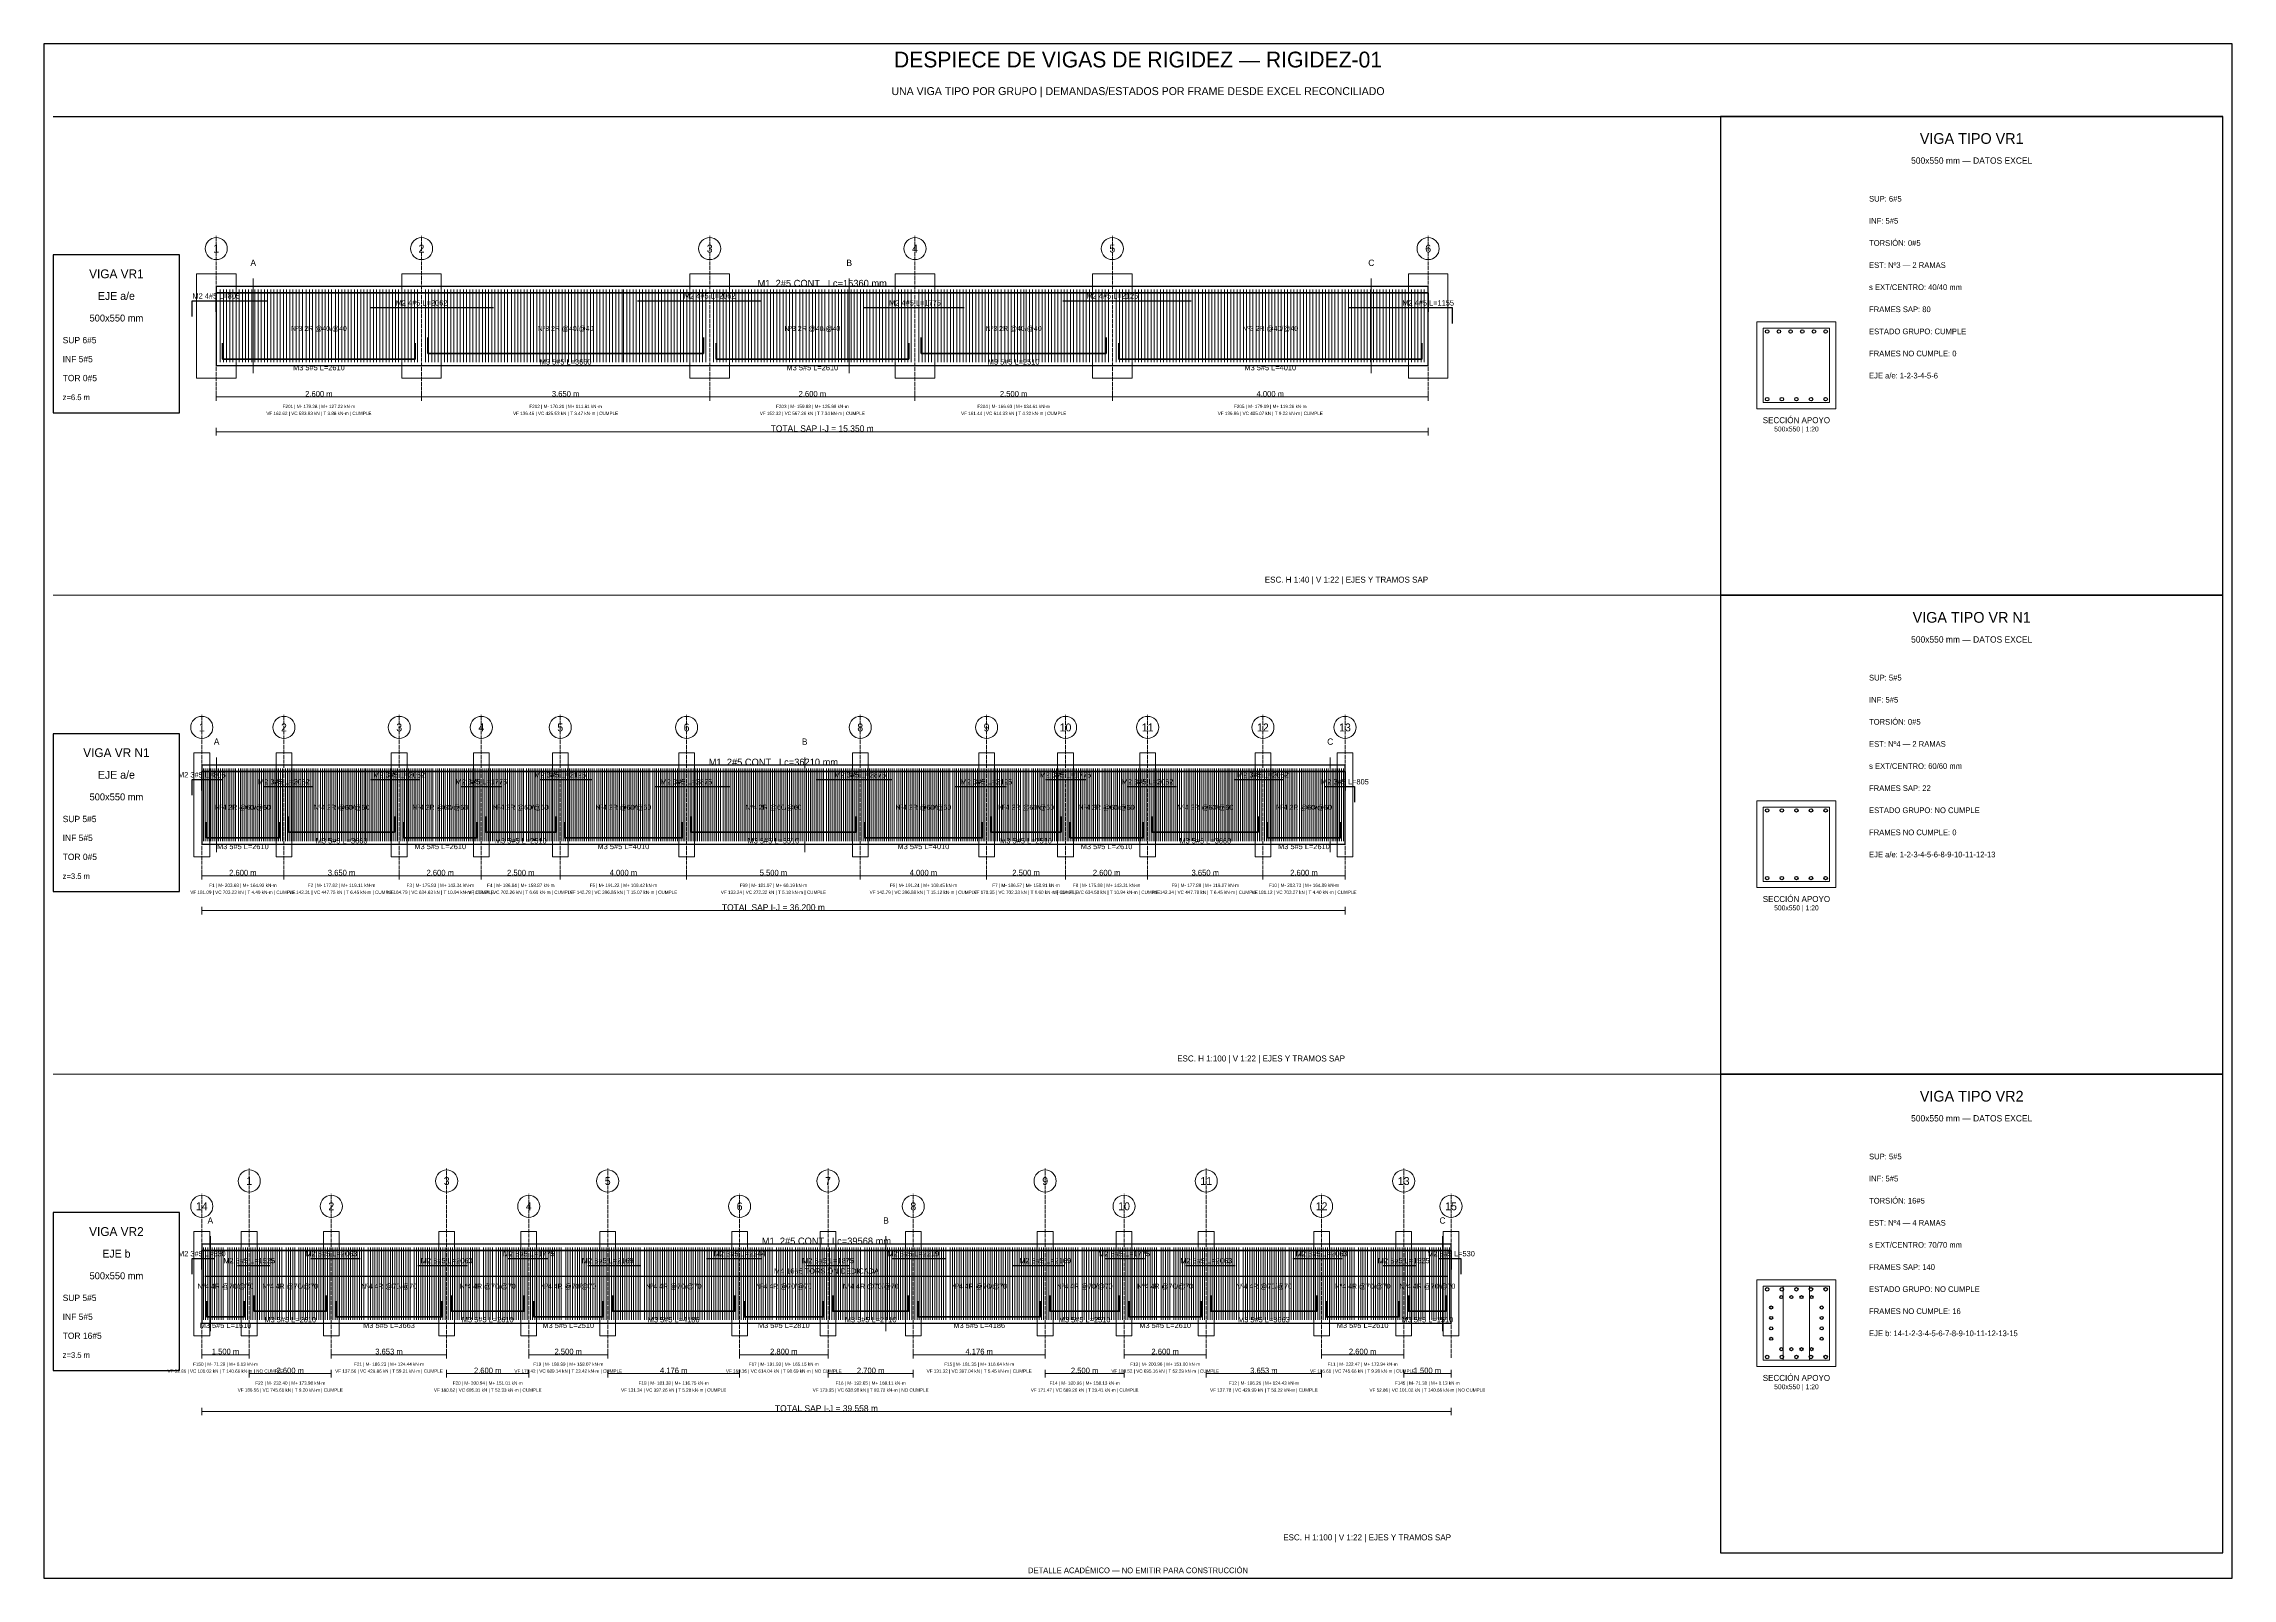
# Model space of a CAD drawing. Header units: millimetres. Extents: x 7 to 1432, y 7 to 493.
# Drawn here: x 7 to 700, y 7 to 493 of the extents above; entities that cross this region are included whole.
import ezdxf
from ezdxf.enums import TextEntityAlignment as Align

# ---------------------------------------------------------------- set-up
doc = ezdxf.new("R2010")
doc.units = ezdxf.units.MM
doc.linetypes.add('DASHED', pattern=[1.524, 1.27, -0.254])
for name, color, linetype in [('ACERO_INF', 1, 'Continuous'), ('ACERO_SUP_APOYO', 5, 'Continuous'), ('ACERO_SUP_CONT', 4, 'Continuous'), ('ACERO_TORSION', 30, 'Continuous'), ('APOYOS', 9, 'Continuous'), ('CONTORNO', 7, 'Continuous'), ('CORTE', 6, 'Continuous'), ('COTAS', 3, 'Continuous'), ('EJES', 1, 'Continuous'), ('ESTRIBOS', 8, 'Continuous'), ('MARCO', 7, 'Continuous'), ('TEXTO', 7, 'Continuous')]:
    doc.layers.add(name, color=color, linetype=linetype)

msp = doc.modelspace()

# ---------------------------------------------------------------- linework, layer by layer
at = {"layer": 'ACERO_INF', "color": 1, "lineweight": 35}
for points in [[(63.62, 398.13), (63.62, 393.13), (124.62, 393.13), (124.62, 398.13)], [(128.62, 399.93), (128.62, 394.93), (215.88, 394.93), (215.88, 399.93)], [(219.88, 398.13), (219.88, 393.13), (280.88, 393.13), (280.88, 398.13)], [(284.88, 399.93), (284.88, 394.93), (343.38, 394.93), (343.38, 399.93)], [(347.38, 398.13), (347.38, 393.13), (443.38, 393.13), (443.38, 398.13)], [(58.55, 246.47), (58.55, 241.47), (81.55, 241.47), (81.55, 246.47)], [(84.55, 248.27), (84.55, 243.27), (118.05, 243.27), (118.05, 248.27)], [(121.05, 246.47), (121.05, 241.47), (144.05, 241.47), (144.05, 246.47)], [(147.05, 248.27), (147.05, 243.27), (169.05, 243.27), (169.05, 248.27)], [(172.05, 246.47), (172.05, 241.47), (209.05, 241.47), (209.05, 246.47)], [(212.05, 248.27), (212.05, 243.27), (264.05, 243.27), (264.05, 248.27)], [(267.05, 246.47), (267.05, 241.47), (304.05, 241.47), (304.05, 246.47)], [(307.05, 248.27), (307.05, 243.27), (329.05, 243.27), (329.05, 248.27)], [(332.05, 246.47), (332.05, 241.47), (355.05, 241.47), (355.05, 246.47)], [(358.05, 248.27), (358.05, 243.27), (391.55, 243.27), (391.55, 248.27)], [(394.55, 246.47), (394.55, 241.47), (417.55, 241.47), (417.55, 246.47)], [(58.55, 94.8), (58.55, 89.8), (70.55, 89.8), (70.55, 94.8)], [(73.55, 96.6), (73.55, 91.6), (96.55, 91.6), (96.55, 96.6)], [(99.55, 94.8), (99.55, 89.8), (133.08, 89.8), (133.08, 94.8)], [(136.08, 96.6), (136.08, 91.6), (159.08, 91.6), (159.08, 96.6)], [(162.08, 94.8), (162.08, 89.8), (184.08, 89.8), (184.08, 94.8)], [(187.08, 96.6), (187.08, 91.6), (225.84, 91.6), (225.84, 96.6)], [(228.84, 94.8), (228.84, 89.8), (253.84, 89.8), (253.84, 94.8)], [(256.84, 96.6), (256.84, 91.6), (280.84, 91.6), (280.84, 96.6)], [(283.84, 94.8), (283.84, 89.8), (322.6, 89.8), (322.6, 94.8)], [(325.6, 96.6), (325.6, 91.6), (347.6, 91.6), (347.6, 96.6)], [(350.6, 94.8), (350.6, 89.8), (373.6, 89.8), (373.6, 94.8)], [(376.6, 96.6), (376.6, 91.6), (410.13, 91.6), (410.13, 96.6)], [(413.13, 94.8), (413.13, 89.8), (436.13, 89.8), (436.13, 94.8)], [(439.13, 96.6), (439.13, 91.6), (451.13, 91.6), (451.13, 96.6)]]:
    msp.add_lwpolyline(points, dxfattribs=at)
at = {"layer": 'ACERO_INF', "color": 1}
for centre in [(552.75, 380.42), (557.38, 380.42), (562, 380.42), (566.62, 380.42), (571.25, 380.42), (552.75, 228.75), (557.38, 228.75), (562, 228.75), (566.62, 228.75), (571.25, 228.75), (552.75, 77.08), (557.38, 77.08), (562, 77.08), (566.62, 77.08), (571.25, 77.08)]:
    msp.add_circle(centre, 0.55, dxfattribs=at)
at = {"layer": 'ACERO_SUP_APOYO', "color": 5, "lineweight": 30}
for points in [[(54, 406.63), (54, 411.63), (77.88, 411.63)], [(110.38, 409.43), (149.44, 409.43)], [(195.06, 411.63), (234.12, 411.63)], [(266.62, 409.43), (298.5, 409.43)], [(329.75, 411.63), (370.38, 411.63)], [(420.38, 409.43), (453, 409.43), (453, 404.43)], [(54, 254.97), (54, 259.97), (63.55, 259.97)], [(76.55, 257.77), (92.17, 257.77)], [(110.42, 259.97), (126.05, 259.97)], [(139.05, 257.77), (151.8, 257.77)], [(164.3, 259.97), (180.55, 259.97)], [(200.55, 257.77), (224.3, 257.77)], [(251.8, 259.97), (275.55, 259.97)], [(295.55, 257.77), (311.8, 257.77)], [(324.3, 259.97), (337.05, 259.97)], [(350.05, 257.77), (365.68, 257.77)], [(383.93, 259.97), (399.55, 259.97)], [(412.55, 257.77), (422.1, 257.77), (422.1, 252.77)], [(54, 103.3), (54, 108.3), (60.8, 108.3)], [(68.3, 106.1), (78.55, 106.1)], [(91.55, 108.3), (107.18, 108.3)], [(125.45, 106.1), (141.08, 106.1)], [(154.08, 108.3), (166.83, 108.3)], [(179.33, 106.1), (196.02, 106.1)], [(216.9, 108.3), (234.34, 108.3)], [(248.34, 106.1), (262.09, 106.1)], [(275.59, 108.3), (292.78, 108.3)], [(313.66, 106.1), (330.35, 106.1)], [(342.85, 108.3), (355.6, 108.3)], [(368.6, 106.1), (384.24, 106.1)], [(402.5, 108.3), (418.13, 108.3)], [(431.13, 106.1), (441.38, 106.1)], [(448.88, 108.3), (455.68, 108.3), (455.68, 103.3)]]:
    msp.add_lwpolyline(points, dxfattribs=at)
at = {"layer": 'ACERO_SUP_CONT', "color": 4, "lineweight": 35}
for points in [[(61.62, 408.13), (61.62, 414.13), (445.38, 414.13), (445.38, 408.13)], [(57.05, 256.47), (57.05, 262.47), (419.05, 262.47), (419.05, 256.47)], [(57.05, 104.8), (57.05, 110.8), (452.63, 110.8), (452.63, 104.8)]]:
    msp.add_lwpolyline(points, dxfattribs=at)
at = {"layer": 'ACERO_SUP_CONT', "color": 4}
for centre in [(552.75, 401.85), (556.45, 401.85), (560.15, 401.85), (563.85, 401.85), (567.55, 401.85), (571.25, 401.85), (552.75, 250.18), (557.38, 250.18), (562, 250.18), (566.62, 250.18), (571.25, 250.18), (552.75, 98.52), (557.38, 98.52), (562, 98.52), (566.62, 98.52), (571.25, 98.52)]:
    msp.add_circle(centre, 0.55, dxfattribs=at)
at = {"layer": 'ACERO_TORSION', "color": 30, "lineweight": 30}
msp.add_lwpolyline([(58.05, 102.7), (451.63, 102.7)], dxfattribs=at)
at = {"layer": 'ACERO_TORSION', "color": 30}
for centre in [(554, 92.75), (557.2, 96.05), (560.4, 96.05), (563.6, 96.05), (566.8, 96.05), (570, 92.75), (554, 89.45), (554, 86.15), (554, 82.85), (570, 89.45), (570, 86.15), (570, 82.85), (557.2, 79.55), (560.4, 79.55), (563.6, 79.55), (566.8, 79.55)]:
    msp.add_circle(centre, 0.48, dxfattribs=at)
at = {"layer": 'APOYOS', "color": 9, "lineweight": 15}
for points in [[(55.38, 387.13), (67.88, 387.13), (67.88, 420.13), (55.38, 420.13)], [(120.38, 387.13), (132.88, 387.13), (132.88, 420.13), (120.38, 420.13)], [(211.62, 387.13), (224.12, 387.13), (224.12, 420.13), (211.62, 420.13)], [(276.62, 387.13), (289.12, 387.13), (289.12, 420.13), (276.62, 420.13)], [(339.12, 387.13), (351.62, 387.13), (351.62, 420.13), (339.12, 420.13)], [(439.12, 387.13), (451.62, 387.13), (451.62, 420.13), (439.12, 420.13)], [(54.55, 235.47), (59.55, 235.47), (59.55, 268.47), (54.55, 268.47)], [(80.55, 235.47), (85.55, 235.47), (85.55, 268.47), (80.55, 268.47)], [(117.05, 235.47), (122.05, 235.47), (122.05, 268.47), (117.05, 268.47)], [(143.05, 235.47), (148.05, 235.47), (148.05, 268.47), (143.05, 268.47)], [(168.05, 235.47), (173.05, 235.47), (173.05, 268.47), (168.05, 268.47)], [(208.05, 235.47), (213.05, 235.47), (213.05, 268.47), (208.05, 268.47)], [(263.05, 235.47), (268.05, 235.47), (268.05, 268.47), (263.05, 268.47)], [(303.05, 235.47), (308.05, 235.47), (308.05, 268.47), (303.05, 268.47)], [(328.05, 235.47), (333.05, 235.47), (333.05, 268.47), (328.05, 268.47)], [(354.05, 235.47), (359.05, 235.47), (359.05, 268.47), (354.05, 268.47)], [(390.55, 235.47), (395.55, 235.47), (395.55, 268.47), (390.55, 268.47)], [(416.55, 235.47), (421.55, 235.47), (421.55, 268.47), (416.55, 268.47)], [(54.55, 83.8), (59.55, 83.8), (59.55, 116.8), (54.55, 116.8)], [(69.55, 83.8), (74.55, 83.8), (74.55, 116.8), (69.55, 116.8)], [(95.55, 83.8), (100.55, 83.8), (100.55, 116.8), (95.55, 116.8)], [(132.08, 83.8), (137.08, 83.8), (137.08, 116.8), (132.08, 116.8)], [(158.08, 83.8), (163.08, 83.8), (163.08, 116.8), (158.08, 116.8)], [(183.08, 83.8), (188.08, 83.8), (188.08, 116.8), (183.08, 116.8)], [(224.84, 83.8), (229.84, 83.8), (229.84, 116.8), (224.84, 116.8)], [(252.84, 83.8), (257.84, 83.8), (257.84, 116.8), (252.84, 116.8)], [(279.84, 83.8), (284.84, 83.8), (284.84, 116.8), (279.84, 116.8)], [(321.6, 83.8), (326.6, 83.8), (326.6, 116.8), (321.6, 116.8)], [(346.6, 83.8), (351.6, 83.8), (351.6, 116.8), (346.6, 116.8)], [(372.6, 83.8), (377.6, 83.8), (377.6, 116.8), (372.6, 116.8)], [(409.13, 83.8), (414.13, 83.8), (414.13, 116.8), (409.13, 116.8)], [(435.13, 83.8), (440.13, 83.8), (440.13, 116.8), (435.13, 116.8)], [(450.13, 83.8), (455.13, 83.8), (455.13, 116.8), (450.13, 116.8)]]:
    msp.add_lwpolyline(points, close=True, dxfattribs=at)
at = {"layer": 'CONTORNO', "color": 7, "lineweight": 25}
for points in [[(61.62, 391.13), (445.38, 391.13), (445.38, 416.13), (61.62, 416.13)], [(57.05, 239.47), (419.05, 239.47), (419.05, 264.47), (57.05, 264.47)], [(57.05, 87.8), (452.63, 87.8), (452.63, 112.8), (57.05, 112.8)]]:
    msp.add_lwpolyline(points, close=True, dxfattribs=at)
at = {"layer": 'CONTORNO', "color": 7, "lineweight": 20}
for points in [[(549.5, 377.38), (574.5, 377.38), (574.5, 404.88), (549.5, 404.88)], [(549.5, 225.72), (574.5, 225.72), (574.5, 253.22), (549.5, 253.22)], [(549.5, 74.05), (574.5, 74.05), (574.5, 101.55), (549.5, 101.55)]]:
    msp.add_lwpolyline(points, close=True, dxfattribs=at)
at = {"layer": 'CORTE', "color": 6, "lineweight": 13}
for p, q in [((73.33, 388.63), (73.33, 418.63)), ((262.07, 388.63), (262.07, 418.63)), ((427.38, 388.63), (427.38, 418.63)), ((61.73, 236.97), (61.73, 266.97)), ((247.95, 236.97), (247.95, 266.97)), ((414.37, 236.97), (414.37, 266.97)), ((59.75, 85.3), (59.75, 115.3)), ((273.7, 85.3), (273.7, 115.3)), ((449.93, 85.3), (449.93, 115.3))]:
    msp.add_line(p, q, dxfattribs=at)
at = {"layer": 'COTAS', "color": 3, "lineweight": 13}
for p, q in [((61.62, 379.93), (61.62, 382.33)), ((126.62, 379.93), (126.62, 382.33)), ((126.62, 379.93), (126.62, 382.33)), ((217.88, 379.93), (217.88, 382.33)), ((217.88, 379.93), (217.88, 382.33)), ((282.88, 379.93), (282.88, 382.33)), ((282.88, 379.93), (282.88, 382.33)), ((345.38, 379.93), (345.38, 382.33)), ((345.38, 379.93), (345.38, 382.33)), ((445.38, 379.93), (445.38, 382.33)), ((61.62, 381.13), (126.62, 381.13)), ((126.62, 381.13), (217.88, 381.13)), ((217.88, 381.13), (282.88, 381.13)), ((282.88, 381.13), (345.38, 381.13)), ((345.38, 381.13), (445.38, 381.13)), ((61.62, 368.93), (61.62, 371.33)), ((61.62, 370.13), (445.38, 370.13)), ((445.38, 368.93), (445.38, 371.33)), ((57.05, 228.27), (57.05, 230.67)), ((57.05, 229.47), (83.05, 229.47)), ((83.05, 228.27), (83.05, 230.67)), ((83.05, 228.27), (83.05, 230.67)), ((83.05, 229.47), (119.55, 229.47)), ((119.55, 228.27), (119.55, 230.67)), ((119.55, 228.27), (119.55, 230.67)), ((119.55, 229.47), (145.55, 229.47)), ((145.55, 228.27), (145.55, 230.67)), ((145.55, 228.27), (145.55, 230.67)), ((145.55, 229.47), (170.55, 229.47)), ((170.55, 228.27), (170.55, 230.67)), ((170.55, 228.27), (170.55, 230.67)), ((170.55, 229.47), (210.55, 229.47)), ((210.55, 228.27), (210.55, 230.67)), ((210.55, 228.27), (210.55, 230.67)), ((210.55, 229.47), (265.55, 229.47)), ((265.55, 228.27), (265.55, 230.67)), ((265.55, 228.27), (265.55, 230.67)), ((265.55, 229.47), (305.55, 229.47)), ((305.55, 228.27), (305.55, 230.67)), ((305.55, 228.27), (305.55, 230.67)), ((305.55, 229.47), (330.55, 229.47)), ((330.55, 228.27), (330.55, 230.67)), ((330.55, 228.27), (330.55, 230.67)), ((330.55, 229.47), (356.55, 229.47)), ((356.55, 228.27), (356.55, 230.67)), ((356.55, 228.27), (356.55, 230.67)), ((356.55, 229.47), (393.05, 229.47)), ((393.05, 228.27), (393.05, 230.67)), ((393.05, 228.27), (393.05, 230.67)), ((393.05, 229.47), (419.05, 229.47)), ((419.05, 228.27), (419.05, 230.67)), ((57.05, 217.27), (57.05, 219.67)), ((57.05, 218.47), (419.05, 218.47)), ((419.05, 217.27), (419.05, 219.67)), ((57.05, 76.6), (57.05, 79)), ((57.05, 77.8), (72.05, 77.8)), ((72.05, 76.6), (72.05, 79)), ((98.05, 76.6), (98.05, 79)), ((98.05, 77.8), (134.58, 77.8)), ((134.58, 76.6), (134.58, 79)), ((160.58, 76.6), (160.58, 79)), ((160.58, 77.8), (185.58, 77.8)), ((185.58, 76.6), (185.58, 79)), ((227.34, 76.6), (227.34, 79)), ((227.34, 77.8), (255.34, 77.8)), ((255.34, 76.6), (255.34, 79)), ((282.34, 76.6), (282.34, 79)), ((282.34, 77.8), (324.1, 77.8)), ((324.1, 76.6), (324.1, 79)), ((349.1, 76.6), (349.1, 79)), ((349.1, 77.8), (375.1, 77.8)), ((375.1, 76.6), (375.1, 79)), ((411.63, 76.6), (411.63, 79)), ((411.63, 77.8), (437.63, 77.8)), ((437.63, 76.6), (437.63, 79)), ((72.05, 70.6), (72.05, 73)), ((72.05, 71.8), (98.05, 71.8)), ((98.05, 70.6), (98.05, 73)), ((134.58, 70.6), (134.58, 73)), ((134.58, 71.8), (160.58, 71.8)), ((160.58, 70.6), (160.58, 73)), ((185.58, 70.6), (185.58, 73)), ((185.58, 71.8), (227.34, 71.8)), ((227.34, 70.6), (227.34, 73)), ((255.34, 70.6), (255.34, 73)), ((255.34, 71.8), (282.34, 71.8)), ((282.34, 70.6), (282.34, 73)), ((324.1, 70.6), (324.1, 73)), ((324.1, 71.8), (349.1, 71.8)), ((349.1, 70.6), (349.1, 73)), ((375.1, 70.6), (375.1, 73)), ((375.1, 71.8), (411.63, 71.8)), ((411.63, 70.6), (411.63, 73)), ((437.63, 70.6), (437.63, 73)), ((437.63, 71.8), (452.63, 71.8)), ((452.63, 70.6), (452.63, 73)), ((57.05, 58.6), (57.05, 61)), ((57.05, 59.8), (452.63, 59.8)), ((452.63, 58.6), (452.63, 61))]:
    msp.add_line(p, q, dxfattribs=at)
at = {"layer": 'EJES', "color": 1, "linetype": 'DASHED', "lineweight": 9}
for p, q in [((61.62, 380.13), (61.62, 432.13)), ((126.62, 380.13), (126.62, 432.13)), ((217.88, 380.13), (217.88, 432.13)), ((282.88, 380.13), (282.88, 432.13)), ((345.38, 380.13), (345.38, 432.13)), ((445.38, 380.13), (445.38, 432.13)), ((57.05, 228.47), (57.05, 280.47)), ((83.05, 228.47), (83.05, 280.47)), ((119.55, 228.47), (119.55, 280.47)), ((145.55, 228.47), (145.55, 280.47)), ((170.55, 228.47), (170.55, 280.47)), ((210.55, 228.47), (210.55, 280.47)), ((265.55, 228.47), (265.55, 280.47)), ((305.55, 228.47), (305.55, 280.47)), ((330.55, 228.47), (330.55, 280.47)), ((356.55, 228.47), (356.55, 280.47)), ((393.05, 228.47), (393.05, 280.47)), ((419.05, 228.47), (419.05, 280.47)), ((72.05, 76.8), (72.05, 136.8)), ((134.58, 76.8), (134.58, 136.8)), ((185.58, 76.8), (185.58, 136.8)), ((255.34, 76.8), (255.34, 136.8)), ((324.1, 76.8), (324.1, 136.8)), ((375.1, 76.8), (375.1, 136.8)), ((437.63, 76.8), (437.63, 136.8)), ((57.05, 76.8), (57.05, 128.8)), ((98.05, 76.8), (98.05, 128.8)), ((160.58, 76.8), (160.58, 128.8)), ((227.34, 76.8), (227.34, 128.8)), ((282.34, 76.8), (282.34, 128.8)), ((349.1, 76.8), (349.1, 128.8)), ((411.63, 76.8), (411.63, 128.8)), ((452.63, 76.8), (452.63, 128.8))]:
    msp.add_line(p, q, dxfattribs=at)
at = {"layer": 'EJES', "color": 1, "lineweight": 18}
for centre in [(61.62, 428.13), (126.62, 428.13), (217.88, 428.13), (282.88, 428.13), (345.38, 428.13), (445.38, 428.13), (57.05, 276.47), (83.05, 276.47), (119.55, 276.47), (145.55, 276.47), (170.55, 276.47), (210.55, 276.47), (265.55, 276.47), (305.55, 276.47), (330.55, 276.47), (356.55, 276.47), (393.05, 276.47), (419.05, 276.47), (72.05, 132.8), (134.58, 132.8), (185.58, 132.8), (255.34, 132.8), (324.1, 132.8), (375.1, 132.8), (437.63, 132.8), (57.05, 124.8), (98.05, 124.8), (160.58, 124.8), (227.34, 124.8), (282.34, 124.8), (349.1, 124.8), (411.63, 124.8), (452.63, 124.8)]:
    msp.add_circle(centre, 3.5, dxfattribs=at)
at = {"layer": 'ESTRIBOS', "color": 8, "lineweight": 9}
for p, q in [((62.88, 392.13), (62.88, 415.13)), ((63.88, 392.13), (63.88, 415.13)), ((64.88, 392.13), (64.88, 415.13)), ((65.88, 392.13), (65.88, 415.13)), ((66.88, 392.13), (66.88, 415.13)), ((67.88, 392.13), (67.88, 415.13)), ((68.88, 392.13), (68.88, 415.13)), ((69.88, 392.13), (69.88, 415.13)), ((70.88, 392.13), (70.88, 415.13)), ((71.88, 392.13), (71.88, 415.13)), ((72.88, 392.13), (72.88, 415.13)), ((73.88, 392.13), (73.88, 415.13)), ((74.88, 392.13), (74.88, 415.13)), ((75.88, 392.13), (75.88, 415.13)), ((76.88, 392.13), (76.88, 415.13)), ((77.88, 392.13), (77.88, 415.13)), ((78.88, 392.13), (78.88, 415.13)), ((79.88, 392.13), (79.88, 415.13)), ((80.88, 392.13), (80.88, 415.13)), ((81.88, 392.13), (81.88, 415.13)), ((82.88, 392.13), (82.88, 415.13)), ((83.88, 392.13), (83.88, 415.13)), ((84.88, 392.13), (84.88, 415.13)), ((85.88, 392.13), (85.88, 415.13)), ((86.88, 392.13), (86.88, 415.13)), ((87.88, 392.13), (87.88, 415.13)), ((88.88, 392.13), (88.88, 415.13)), ((90.12, 392.13), (90.12, 415.13)), ((91.12, 392.13), (91.12, 415.13)), ((92.12, 392.13), (92.12, 415.13)), ((93.12, 392.13), (93.12, 415.13)), ((94.12, 392.13), (94.12, 415.13)), ((95.12, 392.13), (95.12, 415.13)), ((96.12, 392.13), (96.12, 415.13)), ((97.12, 392.13), (97.12, 415.13)), ((98.12, 392.13), (98.12, 415.13)), ((99.38, 392.13), (99.38, 415.13)), ((100.38, 392.13), (100.38, 415.13)), ((101.38, 392.13), (101.38, 415.13)), ((102.38, 392.13), (102.38, 415.13)), ((103.38, 392.13), (103.38, 415.13)), ((104.38, 392.13), (104.38, 415.13)), ((105.38, 392.13), (105.38, 415.13)), ((106.38, 392.13), (106.38, 415.13)), ((107.38, 392.13), (107.38, 415.13)), ((108.38, 392.13), (108.38, 415.13)), ((109.38, 392.13), (109.38, 415.13)), ((110.38, 392.13), (110.38, 415.13)), ((111.38, 392.13), (111.38, 415.13)), ((112.38, 392.13), (112.38, 415.13)), ((113.38, 392.13), (113.38, 415.13)), ((114.38, 392.13), (114.38, 415.13)), ((115.38, 392.13), (115.38, 415.13)), ((116.38, 392.13), (116.38, 415.13)), ((117.38, 392.13), (117.38, 415.13)), ((118.38, 392.13), (118.38, 415.13)), ((119.38, 392.13), (119.38, 415.13)), ((120.38, 392.13), (120.38, 415.13)), ((121.38, 392.13), (121.38, 415.13)), ((122.38, 392.13), (122.38, 415.13)), ((123.38, 392.13), (123.38, 415.13)), ((124.38, 392.13), (124.38, 415.13)), ((125.38, 392.13), (125.38, 415.13)), ((127.88, 392.13), (127.88, 415.13)), ((128.88, 392.13), (128.88, 415.13)), ((129.88, 392.13), (129.88, 415.13)), ((130.88, 392.13), (130.88, 415.13)), ((131.88, 392.13), (131.88, 415.13)), ((132.88, 392.13), (132.88, 415.13)), ((133.88, 392.13), (133.88, 415.13)), ((134.88, 392.13), (134.88, 415.13)), ((135.88, 392.13), (135.88, 415.13)), ((136.88, 392.13), (136.88, 415.13)), ((137.88, 392.13), (137.88, 415.13)), ((138.88, 392.13), (138.88, 415.13)), ((139.88, 392.13), (139.88, 415.13)), ((140.88, 392.13), (140.88, 415.13)), ((141.88, 392.13), (141.88, 415.13)), ((142.88, 392.13), (142.88, 415.13)), ((143.88, 392.13), (143.88, 415.13)), ((144.88, 392.13), (144.88, 415.13)), ((145.88, 392.13), (145.88, 415.13)), ((146.88, 392.13), (146.88, 415.13)), ((147.88, 392.13), (147.88, 415.13)), ((148.88, 392.13), (148.88, 415.13)), ((149.88, 392.13), (149.88, 415.13)), ((150.88, 392.13), (150.88, 415.13)), ((151.88, 392.13), (151.88, 415.13)), ((152.88, 392.13), (152.88, 415.13)), ((153.88, 392.13), (153.88, 415.13)), ((155.12, 392.13), (155.12, 415.13)), ((156.12, 392.13), (156.12, 415.13)), ((157.12, 392.13), (157.12, 415.13)), ((158.12, 392.13), (158.12, 415.13)), ((159.12, 392.13), (159.12, 415.13)), ((160.12, 392.13), (160.12, 415.13)), ((161.12, 392.13), (161.12, 415.13)), ((162.12, 392.13), (162.12, 415.13)), ((163.12, 392.13), (163.12, 415.13)), ((164.12, 392.13), (164.12, 415.13)), ((165.12, 392.13), (165.12, 415.13)), ((166.12, 392.13), (166.12, 415.13)), ((167.12, 392.13), (167.12, 415.13)), ((168.12, 392.13), (168.12, 415.13)), ((169.12, 392.13), (169.12, 415.13)), ((170.12, 392.13), (170.12, 415.13)), ((171.12, 392.13), (171.12, 415.13)), ((172.12, 392.13), (172.12, 415.13)), ((173.12, 392.13), (173.12, 415.13)), ((174.12, 392.13), (174.12, 415.13)), ((175.12, 392.13), (175.12, 415.13)), ((176.12, 392.13), (176.12, 415.13)), ((177.12, 392.13), (177.12, 415.13)), ((178.12, 392.13), (178.12, 415.13)), ((179.12, 392.13), (179.12, 415.13)), ((180.12, 392.13), (180.12, 415.13)), ((181.12, 392.13), (181.12, 415.13)), ((182.12, 392.13), (182.12, 415.13)), ((183.12, 392.13), (183.12, 415.13)), ((184.12, 392.13), (184.12, 415.13)), ((185.12, 392.13), (185.12, 415.13)), ((186.12, 392.13), (186.12, 415.13)), ((187.12, 392.13), (187.12, 415.13)), ((188.12, 392.13), (188.12, 415.13)), ((189.12, 392.13), (189.12, 415.13)), ((190.12, 392.13), (190.12, 415.13)), ((190.62, 392.13), (190.62, 415.13)), ((191.62, 392.13), (191.62, 415.13)), ((192.62, 392.13), (192.62, 415.13)), ((193.62, 392.13), (193.62, 415.13)), ((194.62, 392.13), (194.62, 415.13)), ((195.62, 392.13), (195.62, 415.13)), ((196.62, 392.13), (196.62, 415.13)), ((197.62, 392.13), (197.62, 415.13)), ((198.62, 392.13), (198.62, 415.13)), ((199.62, 392.13), (199.62, 415.13)), ((200.62, 392.13), (200.62, 415.13)), ((201.62, 392.13), (201.62, 415.13)), ((202.62, 392.13), (202.62, 415.13)), ((203.62, 392.13), (203.62, 415.13)), ((204.62, 392.13), (204.62, 415.13)), ((205.62, 392.13), (205.62, 415.13)), ((206.62, 392.13), (206.62, 415.13)), ((207.62, 392.13), (207.62, 415.13)), ((208.62, 392.13), (208.62, 415.13)), ((209.62, 392.13), (209.62, 415.13)), ((210.62, 392.13), (210.62, 415.13)), ((211.62, 392.13), (211.62, 415.13)), ((212.62, 392.13), (212.62, 415.13)), ((213.62, 392.13), (213.62, 415.13)), ((214.62, 392.13), (214.62, 415.13)), ((215.62, 392.13), (215.62, 415.13)), ((216.62, 392.13), (216.62, 415.13)), ((219.12, 392.13), (219.12, 415.13)), ((220.12, 392.13), (220.12, 415.13)), ((221.12, 392.13), (221.12, 415.13)), ((222.12, 392.13), (222.12, 415.13)), ((223.12, 392.13), (223.12, 415.13)), ((224.12, 392.13), (224.12, 415.13)), ((225.12, 392.13), (225.12, 415.13)), ((226.12, 392.13), (226.12, 415.13)), ((227.12, 392.13), (227.12, 415.13)), ((228.12, 392.13), (228.12, 415.13)), ((229.12, 392.13), (229.12, 415.13)), ((230.12, 392.13), (230.12, 415.13)), ((231.12, 392.13), (231.12, 415.13)), ((232.12, 392.13), (232.12, 415.13)), ((233.12, 392.13), (233.12, 415.13)), ((234.12, 392.13), (234.12, 415.13)), ((235.12, 392.13), (235.12, 415.13)), ((236.12, 392.13), (236.12, 415.13)), ((237.12, 392.13), (237.12, 415.13)), ((238.12, 392.13), (238.12, 415.13)), ((239.12, 392.13), (239.12, 415.13)), ((240.12, 392.13), (240.12, 415.13)), ((241.12, 392.13), (241.12, 415.13)), ((242.12, 392.13), (242.12, 415.13)), ((243.12, 392.13), (243.12, 415.13)), ((244.12, 392.13), (244.12, 415.13)), ((245.12, 392.13), (245.12, 415.13)), ((246.38, 392.13), (246.38, 415.13)), ((247.38, 392.13), (247.38, 415.13)), ((248.38, 392.13), (248.38, 415.13)), ((249.38, 392.13), (249.38, 415.13)), ((250.38, 392.13), (250.38, 415.13)), ((251.38, 392.13), (251.38, 415.13)), ((252.38, 392.13), (252.38, 415.13)), ((253.38, 392.13), (253.38, 415.13)), ((254.38, 392.13), (254.38, 415.13)), ((255.62, 392.13), (255.62, 415.13)), ((256.62, 392.13), (256.62, 415.13)), ((257.62, 392.13), (257.62, 415.13)), ((258.62, 392.13), (258.62, 415.13)), ((259.62, 392.13), (259.62, 415.13)), ((260.62, 392.13), (260.62, 415.13)), ((261.62, 392.13), (261.62, 415.13)), ((262.62, 392.13), (262.62, 415.13)), ((263.62, 392.13), (263.62, 415.13)), ((264.62, 392.13), (264.62, 415.13)), ((265.62, 392.13), (265.62, 415.13)), ((266.62, 392.13), (266.62, 415.13)), ((267.62, 392.13), (267.62, 415.13)), ((268.62, 392.13), (268.62, 415.13)), ((269.62, 392.13), (269.62, 415.13)), ((270.62, 392.13), (270.62, 415.13)), ((271.62, 392.13), (271.62, 415.13)), ((272.62, 392.13), (272.62, 415.13)), ((273.62, 392.13), (273.62, 415.13)), ((274.62, 392.13), (274.62, 415.13)), ((275.62, 392.13), (275.62, 415.13)), ((276.62, 392.13), (276.62, 415.13)), ((277.62, 392.13), (277.62, 415.13)), ((278.62, 392.13), (278.62, 415.13)), ((279.62, 392.13), (279.62, 415.13)), ((280.62, 392.13), (280.62, 415.13)), ((281.62, 392.13), (281.62, 415.13)), ((284.12, 392.13), (284.12, 415.13)), ((285.12, 392.13), (285.12, 415.13)), ((286.12, 392.13), (286.12, 415.13)), ((287.12, 392.13), (287.12, 415.13)), ((288.12, 392.13), (288.12, 415.13)), ((289.12, 392.13), (289.12, 415.13)), ((290.12, 392.13), (290.12, 415.13)), ((291.12, 392.13), (291.12, 415.13)), ((292.12, 392.13), (292.12, 415.13)), ((293.12, 392.13), (293.12, 415.13)), ((294.12, 392.13), (294.12, 415.13)), ((295.12, 392.13), (295.12, 415.13)), ((296.12, 392.13), (296.12, 415.13)), ((297.12, 392.13), (297.12, 415.13)), ((298.12, 392.13), (298.12, 415.13)), ((299.12, 392.13), (299.12, 415.13)), ((300.12, 392.13), (300.12, 415.13)), ((301.12, 392.13), (301.12, 415.13)), ((302.12, 392.13), (302.12, 415.13)), ((303.12, 392.13), (303.12, 415.13)), ((304.12, 392.13), (304.12, 415.13)), ((305.12, 392.13), (305.12, 415.13)), ((306.12, 392.13), (306.12, 415.13)), ((307.12, 392.13), (307.12, 415.13)), ((308.12, 392.13), (308.12, 415.13)), ((309.12, 392.13), (309.12, 415.13)), ((310.12, 392.13), (310.12, 415.13)), ((311.38, 392.13), (311.38, 415.13)), ((312.38, 392.13), (312.38, 415.13)), ((313.38, 392.13), (313.38, 415.13)), ((314.38, 392.13), (314.38, 415.13)), ((315.38, 392.13), (315.38, 415.13)), ((316.38, 392.13), (316.38, 415.13)), ((317.38, 392.13), (317.38, 415.13)), ((318.12, 392.13), (318.12, 415.13)), ((319.12, 392.13), (319.12, 415.13)), ((320.12, 392.13), (320.12, 415.13)), ((321.12, 392.13), (321.12, 415.13)), ((322.12, 392.13), (322.12, 415.13)), ((323.12, 392.13), (323.12, 415.13)), ((324.12, 392.13), (324.12, 415.13)), ((325.12, 392.13), (325.12, 415.13)), ((326.12, 392.13), (326.12, 415.13)), ((327.12, 392.13), (327.12, 415.13)), ((328.12, 392.13), (328.12, 415.13)), ((329.12, 392.13), (329.12, 415.13)), ((330.12, 392.13), (330.12, 415.13)), ((331.12, 392.13), (331.12, 415.13)), ((332.12, 392.13), (332.12, 415.13)), ((333.12, 392.13), (333.12, 415.13)), ((334.12, 392.13), (334.12, 415.13)), ((335.12, 392.13), (335.12, 415.13)), ((336.12, 392.13), (336.12, 415.13)), ((337.12, 392.13), (337.12, 415.13)), ((338.12, 392.13), (338.12, 415.13)), ((339.12, 392.13), (339.12, 415.13)), ((340.12, 392.13), (340.12, 415.13)), ((341.12, 392.13), (341.12, 415.13)), ((342.12, 392.13), (342.12, 415.13)), ((343.12, 392.13), (343.12, 415.13)), ((344.12, 392.13), (344.12, 415.13)), ((346.62, 392.13), (346.62, 415.13)), ((347.62, 392.13), (347.62, 415.13)), ((348.62, 392.13), (348.62, 415.13)), ((349.62, 392.13), (349.62, 415.13)), ((350.62, 392.13), (350.62, 415.13)), ((351.62, 392.13), (351.62, 415.13)), ((352.62, 392.13), (352.62, 415.13)), ((353.62, 392.13), (353.62, 415.13)), ((354.62, 392.13), (354.62, 415.13)), ((355.62, 392.13), (355.62, 415.13)), ((356.62, 392.13), (356.62, 415.13)), ((357.62, 392.13), (357.62, 415.13)), ((358.62, 392.13), (358.62, 415.13)), ((359.62, 392.13), (359.62, 415.13)), ((360.62, 392.13), (360.62, 415.13)), ((361.62, 392.13), (361.62, 415.13)), ((362.62, 392.13), (362.62, 415.13)), ((363.62, 392.13), (363.62, 415.13)), ((364.62, 392.13), (364.62, 415.13)), ((365.62, 392.13), (365.62, 415.13)), ((366.62, 392.13), (366.62, 415.13)), ((367.62, 392.13), (367.62, 415.13)), ((368.62, 392.13), (368.62, 415.13)), ((369.62, 392.13), (369.62, 415.13)), ((370.62, 392.13), (370.62, 415.13)), ((371.62, 392.13), (371.62, 415.13)), ((372.62, 392.13), (372.62, 415.13)), ((373.88, 392.13), (373.88, 415.13)), ((374.88, 392.13), (374.88, 415.13)), ((375.88, 392.13), (375.88, 415.13)), ((376.88, 392.13), (376.88, 415.13)), ((377.88, 392.13), (377.88, 415.13)), ((378.88, 392.13), (378.88, 415.13)), ((379.88, 392.13), (379.88, 415.13)), ((380.88, 392.13), (380.88, 415.13)), ((381.88, 392.13), (381.88, 415.13)), ((382.88, 392.13), (382.88, 415.13)), ((383.88, 392.13), (383.88, 415.13)), ((384.88, 392.13), (384.88, 415.13)), ((385.88, 392.13), (385.88, 415.13)), ((386.88, 392.13), (386.88, 415.13)), ((387.88, 392.13), (387.88, 415.13)), ((388.88, 392.13), (388.88, 415.13)), ((389.88, 392.13), (389.88, 415.13)), ((390.88, 392.13), (390.88, 415.13)), ((391.88, 392.13), (391.88, 415.13)), ((392.88, 392.13), (392.88, 415.13)), ((393.88, 392.13), (393.88, 415.13)), ((394.88, 392.13), (394.88, 415.13)), ((395.88, 392.13), (395.88, 415.13)), ((396.88, 392.13), (396.88, 415.13)), ((397.88, 392.13), (397.88, 415.13)), ((398.88, 392.13), (398.88, 415.13)), ((399.88, 392.13), (399.88, 415.13)), ((400.88, 392.13), (400.88, 415.13)), ((401.88, 392.13), (401.88, 415.13)), ((402.88, 392.13), (402.88, 415.13)), ((403.88, 392.13), (403.88, 415.13)), ((404.88, 392.13), (404.88, 415.13)), ((405.88, 392.13), (405.88, 415.13)), ((406.88, 392.13), (406.88, 415.13)), ((407.88, 392.13), (407.88, 415.13)), ((408.88, 392.13), (408.88, 415.13)), ((409.88, 392.13), (409.88, 415.13)), ((410.88, 392.13), (410.88, 415.13)), ((411.88, 392.13), (411.88, 415.13)), ((412.88, 392.13), (412.88, 415.13)), ((413.88, 392.13), (413.88, 415.13)), ((414.88, 392.13), (414.88, 415.13)), ((415.88, 392.13), (415.88, 415.13)), ((416.88, 392.13), (416.88, 415.13)), ((418.12, 392.13), (418.12, 415.13)), ((419.12, 392.13), (419.12, 415.13)), ((420.12, 392.13), (420.12, 415.13)), ((421.12, 392.13), (421.12, 415.13)), ((422.12, 392.13), (422.12, 415.13)), ((423.12, 392.13), (423.12, 415.13)), ((424.12, 392.13), (424.12, 415.13)), ((425.12, 392.13), (425.12, 415.13)), ((426.12, 392.13), (426.12, 415.13)), ((427.12, 392.13), (427.12, 415.13)), ((428.12, 392.13), (428.12, 415.13)), ((429.12, 392.13), (429.12, 415.13)), ((430.12, 392.13), (430.12, 415.13)), ((431.12, 392.13), (431.12, 415.13)), ((432.12, 392.13), (432.12, 415.13)), ((433.12, 392.13), (433.12, 415.13)), ((434.12, 392.13), (434.12, 415.13)), ((435.12, 392.13), (435.12, 415.13)), ((436.12, 392.13), (436.12, 415.13)), ((437.12, 392.13), (437.12, 415.13)), ((438.12, 392.13), (438.12, 415.13)), ((439.12, 392.13), (439.12, 415.13)), ((440.12, 392.13), (440.12, 415.13)), ((441.12, 392.13), (441.12, 415.13)), ((442.12, 392.13), (442.12, 415.13)), ((443.12, 392.13), (443.12, 415.13)), ((444.12, 392.13), (444.12, 415.13)), ((57.55, 240.47), (57.55, 263.47)), ((58.15, 240.47), (58.15, 263.47)), ((58.75, 240.47), (58.75, 263.47)), ((59.35, 240.47), (59.35, 263.47)), ((59.95, 240.47), (59.95, 263.47)), ((60.55, 240.47), (60.55, 263.47)), ((61.15, 240.47), (61.15, 263.47)), ((61.75, 240.47), (61.75, 263.47)), ((62.35, 240.47), (62.35, 263.47)), ((62.95, 240.47), (62.95, 263.47)), ((63.55, 240.47), (63.55, 263.47)), ((64.15, 240.47), (64.15, 263.47)), ((64.75, 240.47), (64.75, 263.47)), ((65.35, 240.47), (65.35, 263.47)), ((65.95, 240.47), (65.95, 263.47)), ((66.55, 240.47), (66.55, 263.47)), ((67.15, 240.47), (67.15, 263.47)), ((67.75, 240.47), (67.75, 263.47)), ((68.65, 240.47), (68.65, 263.47)), ((69.25, 240.47), (69.25, 263.47)), ((69.85, 240.47), (69.85, 263.47)), ((70.45, 240.47), (70.45, 263.47)), ((71.05, 240.47), (71.05, 263.47)), ((71.65, 240.47), (71.65, 263.47)), ((72.35, 240.47), (72.35, 263.47)), ((72.95, 240.47), (72.95, 263.47)), ((73.55, 240.47), (73.55, 263.47)), ((74.15, 240.47), (74.15, 263.47)), ((74.75, 240.47), (74.75, 263.47)), ((75.35, 240.47), (75.35, 263.47)), ((75.95, 240.47), (75.95, 263.47)), ((76.55, 240.47), (76.55, 263.47)), ((77.15, 240.47), (77.15, 263.47)), ((77.75, 240.47), (77.75, 263.47)), ((78.35, 240.47), (78.35, 263.47)), ((78.95, 240.47), (78.95, 263.47)), ((79.55, 240.47), (79.55, 263.47)), ((80.15, 240.47), (80.15, 263.47)), ((80.75, 240.47), (80.75, 263.47)), ((81.35, 240.47), (81.35, 263.47)), ((81.95, 240.47), (81.95, 263.47)), ((82.55, 240.47), (82.55, 263.47)), ((83.55, 240.47), (83.55, 263.47)), ((84.15, 240.47), (84.15, 263.47)), ((84.75, 240.47), (84.75, 263.47)), ((85.35, 240.47), (85.35, 263.47)), ((85.95, 240.47), (85.95, 263.47)), ((86.55, 240.47), (86.55, 263.47)), ((87.15, 240.47), (87.15, 263.47)), ((87.75, 240.47), (87.75, 263.47)), ((88.35, 240.47), (88.35, 263.47)), ((88.95, 240.47), (88.95, 263.47)), ((89.55, 240.47), (89.55, 263.47)), ((90.15, 240.47), (90.15, 263.47)), ((90.75, 240.47), (90.75, 263.47)), ((91.35, 240.47), (91.35, 263.47)), ((91.95, 240.47), (91.95, 263.47)), ((92.55, 240.47), (92.55, 263.47)), ((93.15, 240.47), (93.15, 263.47)), ((93.75, 240.47), (93.75, 263.47)), ((94.65, 240.47), (94.65, 263.47)), ((95.25, 240.47), (95.25, 263.47)), ((95.85, 240.47), (95.85, 263.47)), ((96.45, 240.47), (96.45, 263.47)), ((97.05, 240.47), (97.05, 263.47)), ((97.65, 240.47), (97.65, 263.47)), ((98.25, 240.47), (98.25, 263.47)), ((98.85, 240.47), (98.85, 263.47)), ((99.45, 240.47), (99.45, 263.47)), ((100.05, 240.47), (100.05, 263.47)), ((100.65, 240.47), (100.65, 263.47)), ((101.25, 240.47), (101.25, 263.47)), ((101.85, 240.47), (101.85, 263.47)), ((102.45, 240.47), (102.45, 263.47)), ((103.05, 240.47), (103.05, 263.47)), ((103.65, 240.47), (103.65, 263.47)), ((104.25, 240.47), (104.25, 263.47)), ((104.85, 240.47), (104.85, 263.47)), ((105.45, 240.47), (105.45, 263.47)), ((106.05, 240.47), (106.05, 263.47)), ((106.65, 240.47), (106.65, 263.47)), ((107.25, 240.47), (107.25, 263.47)), ((107.85, 240.47), (107.85, 263.47)), ((108.45, 240.47), (108.45, 263.47)), ((108.85, 240.47), (108.85, 263.47)), ((109.45, 240.47), (109.45, 263.47)), ((110.05, 240.47), (110.05, 263.47)), ((110.65, 240.47), (110.65, 263.47)), ((111.25, 240.47), (111.25, 263.47)), ((111.85, 240.47), (111.85, 263.47)), ((112.45, 240.47), (112.45, 263.47)), ((113.05, 240.47), (113.05, 263.47)), ((113.65, 240.47), (113.65, 263.47)), ((114.25, 240.47), (114.25, 263.47)), ((114.85, 240.47), (114.85, 263.47)), ((115.45, 240.47), (115.45, 263.47)), ((116.05, 240.47), (116.05, 263.47)), ((116.65, 240.47), (116.65, 263.47)), ((117.25, 240.47), (117.25, 263.47)), ((117.85, 240.47), (117.85, 263.47)), ((118.45, 240.47), (118.45, 263.47)), ((119.05, 240.47), (119.05, 263.47)), ((120.05, 240.47), (120.05, 263.47)), ((120.65, 240.47), (120.65, 263.47)), ((121.25, 240.47), (121.25, 263.47)), ((121.85, 240.47), (121.85, 263.47)), ((122.45, 240.47), (122.45, 263.47)), ((123.05, 240.47), (123.05, 263.47)), ((123.65, 240.47), (123.65, 263.47)), ((124.25, 240.47), (124.25, 263.47)), ((124.85, 240.47), (124.85, 263.47)), ((125.45, 240.47), (125.45, 263.47)), ((126.05, 240.47), (126.05, 263.47)), ((126.65, 240.47), (126.65, 263.47)), ((127.25, 240.47), (127.25, 263.47)), ((127.85, 240.47), (127.85, 263.47)), ((128.45, 240.47), (128.45, 263.47)), ((129.05, 240.47), (129.05, 263.47)), ((129.65, 240.47), (129.65, 263.47)), ((130.25, 240.47), (130.25, 263.47)), ((131.15, 240.47), (131.15, 263.47)), ((131.75, 240.47), (131.75, 263.47)), ((132.35, 240.47), (132.35, 263.47)), ((132.95, 240.47), (132.95, 263.47)), ((133.55, 240.47), (133.55, 263.47)), ((134.15, 240.47), (134.15, 263.47)), ((134.85, 240.47), (134.85, 263.47)), ((135.45, 240.47), (135.45, 263.47)), ((136.05, 240.47), (136.05, 263.47)), ((136.65, 240.47), (136.65, 263.47)), ((137.25, 240.47), (137.25, 263.47)), ((137.85, 240.47), (137.85, 263.47)), ((138.45, 240.47), (138.45, 263.47)), ((139.05, 240.47), (139.05, 263.47)), ((139.65, 240.47), (139.65, 263.47)), ((140.25, 240.47), (140.25, 263.47)), ((140.85, 240.47), (140.85, 263.47)), ((141.45, 240.47), (141.45, 263.47)), ((142.05, 240.47), (142.05, 263.47)), ((142.65, 240.47), (142.65, 263.47)), ((143.25, 240.47), (143.25, 263.47)), ((143.85, 240.47), (143.85, 263.47)), ((144.45, 240.47), (144.45, 263.47)), ((145.05, 240.47), (145.05, 263.47)), ((146.05, 240.47), (146.05, 263.47)), ((146.65, 240.47), (146.65, 263.47)), ((147.25, 240.47), (147.25, 263.47)), ((147.85, 240.47), (147.85, 263.47)), ((148.45, 240.47), (148.45, 263.47)), ((149.05, 240.47), (149.05, 263.47)), ((149.65, 240.47), (149.65, 263.47)), ((150.25, 240.47), (150.25, 263.47)), ((150.85, 240.47), (150.85, 263.47)), ((151.45, 240.47), (151.45, 263.47)), ((152.05, 240.47), (152.05, 263.47)), ((152.65, 240.47), (152.65, 263.47)), ((153.25, 240.47), (153.25, 263.47)), ((153.85, 240.47), (153.85, 263.47)), ((154.45, 240.47), (154.45, 263.47)), ((155.05, 240.47), (155.05, 263.47)), ((155.65, 240.47), (155.65, 263.47)), ((156.25, 240.47), (156.25, 263.47)), ((157.15, 240.47), (157.15, 263.47)), ((157.75, 240.47), (157.75, 263.47)), ((158.35, 240.47), (158.35, 263.47)), ((158.95, 240.47), (158.95, 263.47)), ((159.85, 240.47), (159.85, 263.47)), ((160.45, 240.47), (160.45, 263.47)), ((161.05, 240.47), (161.05, 263.47)), ((161.65, 240.47), (161.65, 263.47)), ((162.25, 240.47), (162.25, 263.47)), ((162.85, 240.47), (162.85, 263.47)), ((163.45, 240.47), (163.45, 263.47)), ((164.05, 240.47), (164.05, 263.47)), ((164.65, 240.47), (164.65, 263.47)), ((165.25, 240.47), (165.25, 263.47)), ((165.85, 240.47), (165.85, 263.47)), ((166.45, 240.47), (166.45, 263.47)), ((167.05, 240.47), (167.05, 263.47)), ((167.65, 240.47), (167.65, 263.47)), ((168.25, 240.47), (168.25, 263.47)), ((168.85, 240.47), (168.85, 263.47)), ((169.45, 240.47), (169.45, 263.47)), ((170.05, 240.47), (170.05, 263.47)), ((171.05, 240.47), (171.05, 263.47)), ((171.65, 240.47), (171.65, 263.47)), ((172.25, 240.47), (172.25, 263.47)), ((172.85, 240.47), (172.85, 263.47)), ((173.45, 240.47), (173.45, 263.47)), ((174.05, 240.47), (174.05, 263.47)), ((174.65, 240.47), (174.65, 263.47)), ((175.25, 240.47), (175.25, 263.47)), ((175.85, 240.47), (175.85, 263.47)), ((176.45, 240.47), (176.45, 263.47)), ((177.05, 240.47), (177.05, 263.47)), ((177.65, 240.47), (177.65, 263.47)), ((178.25, 240.47), (178.25, 263.47)), ((178.85, 240.47), (178.85, 263.47)), ((179.45, 240.47), (179.45, 263.47)), ((180.05, 240.47), (180.05, 263.47)), ((180.65, 240.47), (180.65, 263.47)), ((181.25, 240.47), (181.25, 263.47)), ((182.15, 240.47), (182.15, 263.47)), ((182.75, 240.47), (182.75, 263.47)), ((183.35, 240.47), (183.35, 263.47)), ((183.95, 240.47), (183.95, 263.47)), ((184.55, 240.47), (184.55, 263.47)), ((185.15, 240.47), (185.15, 263.47)), ((185.75, 240.47), (185.75, 263.47)), ((186.35, 240.47), (186.35, 263.47)), ((186.95, 240.47), (186.95, 263.47)), ((187.55, 240.47), (187.55, 263.47)), ((188.15, 240.47), (188.15, 263.47)), ((188.75, 240.47), (188.75, 263.47)), ((189.35, 240.47), (189.35, 263.47)), ((189.95, 240.47), (189.95, 263.47)), ((190.55, 240.47), (190.55, 263.47)), ((191.15, 240.47), (191.15, 263.47)), ((191.75, 240.47), (191.75, 263.47)), ((192.35, 240.47), (192.35, 263.47)), ((192.95, 240.47), (192.95, 263.47)), ((193.55, 240.47), (193.55, 263.47)), ((194.15, 240.47), (194.15, 263.47)), ((194.75, 240.47), (194.75, 263.47)), ((195.35, 240.47), (195.35, 263.47)), ((195.95, 240.47), (195.95, 263.47)), ((196.55, 240.47), (196.55, 263.47)), ((197.15, 240.47), (197.15, 263.47)), ((197.75, 240.47), (197.75, 263.47)), ((198.35, 240.47), (198.35, 263.47)), ((198.95, 240.47), (198.95, 263.47)), ((199.85, 240.47), (199.85, 263.47)), ((200.45, 240.47), (200.45, 263.47)), ((201.05, 240.47), (201.05, 263.47)), ((201.65, 240.47), (201.65, 263.47)), ((202.25, 240.47), (202.25, 263.47)), ((202.85, 240.47), (202.85, 263.47)), ((203.45, 240.47), (203.45, 263.47)), ((204.05, 240.47), (204.05, 263.47)), ((204.65, 240.47), (204.65, 263.47)), ((205.25, 240.47), (205.25, 263.47)), ((205.85, 240.47), (205.85, 263.47)), ((206.45, 240.47), (206.45, 263.47)), ((207.05, 240.47), (207.05, 263.47)), ((207.65, 240.47), (207.65, 263.47)), ((208.25, 240.47), (208.25, 263.47)), ((208.85, 240.47), (208.85, 263.47)), ((209.45, 240.47), (209.45, 263.47)), ((210.05, 240.47), (210.05, 263.47)), ((211.05, 240.47), (211.05, 263.47)), ((211.65, 240.47), (211.65, 263.47)), ((212.25, 240.47), (212.25, 263.47)), ((212.85, 240.47), (212.85, 263.47)), ((213.45, 240.47), (213.45, 263.47)), ((214.05, 240.47), (214.05, 263.47)), ((214.65, 240.47), (214.65, 263.47)), ((215.25, 240.47), (215.25, 263.47)), ((215.85, 240.47), (215.85, 263.47)), ((216.45, 240.47), (216.45, 263.47)), ((217.05, 240.47), (217.05, 263.47)), ((217.65, 240.47), (217.65, 263.47)), ((218.25, 240.47), (218.25, 263.47)), ((218.85, 240.47), (218.85, 263.47)), ((219.45, 240.47), (219.45, 263.47)), ((220.05, 240.47), (220.05, 263.47)), ((220.65, 240.47), (220.65, 263.47)), ((221.25, 240.47), (221.25, 263.47)), ((222.15, 240.47), (222.15, 263.47)), ((222.75, 240.47), (222.75, 263.47)), ((223.35, 240.47), (223.35, 263.47)), ((223.95, 240.47), (223.95, 263.47)), ((224.55, 240.47), (224.55, 263.47)), ((225.15, 240.47), (225.15, 263.47)), ((225.75, 240.47), (225.75, 263.47)), ((226.35, 240.47), (226.35, 263.47)), ((226.95, 240.47), (226.95, 263.47)), ((227.55, 240.47), (227.55, 263.47)), ((228.15, 240.47), (228.15, 263.47)), ((228.75, 240.47), (228.75, 263.47)), ((229.35, 240.47), (229.35, 263.47)), ((229.95, 240.47), (229.95, 263.47)), ((230.55, 240.47), (230.55, 263.47)), ((231.15, 240.47), (231.15, 263.47)), ((231.75, 240.47), (231.75, 263.47)), ((232.35, 240.47), (232.35, 263.47)), ((232.95, 240.47), (232.95, 263.47)), ((233.55, 240.47), (233.55, 263.47)), ((234.15, 240.47), (234.15, 263.47)), ((234.75, 240.47), (234.75, 263.47)), ((235.35, 240.47), (235.35, 263.47)), ((235.95, 240.47), (235.95, 263.47)), ((236.55, 240.47), (236.55, 263.47)), ((237.15, 240.47), (237.15, 263.47)), ((237.75, 240.47), (237.75, 263.47)), ((238.35, 240.47), (238.35, 263.47)), ((238.95, 240.47), (238.95, 263.47)), ((239.55, 240.47), (239.55, 263.47)), ((240.15, 240.47), (240.15, 263.47)), ((240.75, 240.47), (240.75, 263.47)), ((241.35, 240.47), (241.35, 263.47)), ((241.95, 240.47), (241.95, 263.47)), ((242.55, 240.47), (242.55, 263.47)), ((243.15, 240.47), (243.15, 263.47)), ((243.75, 240.47), (243.75, 263.47)), ((244.35, 240.47), (244.35, 263.47)), ((244.95, 240.47), (244.95, 263.47)), ((245.55, 240.47), (245.55, 263.47)), ((246.15, 240.47), (246.15, 263.47)), ((246.75, 240.47), (246.75, 263.47)), ((247.35, 240.47), (247.35, 263.47)), ((247.95, 240.47), (247.95, 263.47)), ((248.55, 240.47), (248.55, 263.47)), ((249.15, 240.47), (249.15, 263.47)), ((249.75, 240.47), (249.75, 263.47)), ((250.35, 240.47), (250.35, 263.47)), ((250.95, 240.47), (250.95, 263.47)), ((251.55, 240.47), (251.55, 263.47)), ((252.15, 240.47), (252.15, 263.47)), ((252.75, 240.47), (252.75, 263.47)), ((253.35, 240.47), (253.35, 263.47)), ((253.95, 240.47), (253.95, 263.47)), ((254.85, 240.47), (254.85, 263.47)), ((255.45, 240.47), (255.45, 263.47)), ((256.05, 240.47), (256.05, 263.47)), ((256.65, 240.47), (256.65, 263.47)), ((257.25, 240.47), (257.25, 263.47)), ((257.85, 240.47), (257.85, 263.47)), ((258.45, 240.47), (258.45, 263.47)), ((259.05, 240.47), (259.05, 263.47)), ((259.65, 240.47), (259.65, 263.47)), ((260.25, 240.47), (260.25, 263.47)), ((260.85, 240.47), (260.85, 263.47)), ((261.45, 240.47), (261.45, 263.47)), ((262.05, 240.47), (262.05, 263.47)), ((262.65, 240.47), (262.65, 263.47)), ((263.25, 240.47), (263.25, 263.47)), ((263.85, 240.47), (263.85, 263.47)), ((264.45, 240.47), (264.45, 263.47)), ((265.05, 240.47), (265.05, 263.47)), ((266.05, 240.47), (266.05, 263.47)), ((266.65, 240.47), (266.65, 263.47)), ((267.25, 240.47), (267.25, 263.47)), ((267.85, 240.47), (267.85, 263.47)), ((268.45, 240.47), (268.45, 263.47)), ((269.05, 240.47), (269.05, 263.47)), ((269.65, 240.47), (269.65, 263.47)), ((270.25, 240.47), (270.25, 263.47)), ((270.85, 240.47), (270.85, 263.47)), ((271.45, 240.47), (271.45, 263.47)), ((272.05, 240.47), (272.05, 263.47)), ((272.65, 240.47), (272.65, 263.47)), ((273.25, 240.47), (273.25, 263.47)), ((273.85, 240.47), (273.85, 263.47)), ((274.45, 240.47), (274.45, 263.47)), ((275.05, 240.47), (275.05, 263.47)), ((275.65, 240.47), (275.65, 263.47)), ((276.25, 240.47), (276.25, 263.47)), ((277.15, 240.47), (277.15, 263.47)), ((277.75, 240.47), (277.75, 263.47)), ((278.35, 240.47), (278.35, 263.47)), ((278.95, 240.47), (278.95, 263.47)), ((279.55, 240.47), (279.55, 263.47)), ((280.15, 240.47), (280.15, 263.47)), ((280.75, 240.47), (280.75, 263.47)), ((281.35, 240.47), (281.35, 263.47)), ((281.95, 240.47), (281.95, 263.47)), ((282.55, 240.47), (282.55, 263.47)), ((283.15, 240.47), (283.15, 263.47)), ((283.75, 240.47), (283.75, 263.47)), ((284.35, 240.47), (284.35, 263.47)), ((284.95, 240.47), (284.95, 263.47)), ((285.55, 240.47), (285.55, 263.47)), ((286.15, 240.47), (286.15, 263.47)), ((286.75, 240.47), (286.75, 263.47)), ((287.35, 240.47), (287.35, 263.47)), ((287.95, 240.47), (287.95, 263.47)), ((288.55, 240.47), (288.55, 263.47)), ((289.15, 240.47), (289.15, 263.47)), ((289.75, 240.47), (289.75, 263.47)), ((290.35, 240.47), (290.35, 263.47)), ((290.95, 240.47), (290.95, 263.47)), ((291.55, 240.47), (291.55, 263.47)), ((292.15, 240.47), (292.15, 263.47)), ((292.75, 240.47), (292.75, 263.47)), ((293.35, 240.47), (293.35, 263.47)), ((293.95, 240.47), (293.95, 263.47)), ((294.85, 240.47), (294.85, 263.47)), ((295.45, 240.47), (295.45, 263.47)), ((296.05, 240.47), (296.05, 263.47)), ((296.65, 240.47), (296.65, 263.47)), ((297.25, 240.47), (297.25, 263.47)), ((297.85, 240.47), (297.85, 263.47)), ((298.45, 240.47), (298.45, 263.47)), ((299.05, 240.47), (299.05, 263.47)), ((299.65, 240.47), (299.65, 263.47)), ((300.25, 240.47), (300.25, 263.47)), ((300.85, 240.47), (300.85, 263.47)), ((301.45, 240.47), (301.45, 263.47)), ((302.05, 240.47), (302.05, 263.47)), ((302.65, 240.47), (302.65, 263.47)), ((303.25, 240.47), (303.25, 263.47)), ((303.85, 240.47), (303.85, 263.47)), ((304.45, 240.47), (304.45, 263.47)), ((305.05, 240.47), (305.05, 263.47)), ((306.05, 240.47), (306.05, 263.47)), ((306.65, 240.47), (306.65, 263.47)), ((307.25, 240.47), (307.25, 263.47)), ((307.85, 240.47), (307.85, 263.47)), ((308.45, 240.47), (308.45, 263.47)), ((309.05, 240.47), (309.05, 263.47)), ((309.65, 240.47), (309.65, 263.47)), ((310.25, 240.47), (310.25, 263.47)), ((310.85, 240.47), (310.85, 263.47)), ((311.45, 240.47), (311.45, 263.47)), ((312.05, 240.47), (312.05, 263.47)), ((312.65, 240.47), (312.65, 263.47)), ((313.25, 240.47), (313.25, 263.47)), ((313.85, 240.47), (313.85, 263.47)), ((314.45, 240.47), (314.45, 263.47)), ((315.05, 240.47), (315.05, 263.47)), ((315.65, 240.47), (315.65, 263.47)), ((316.25, 240.47), (316.25, 263.47)), ((317.15, 240.47), (317.15, 263.47)), ((317.75, 240.47), (317.75, 263.47)), ((318.35, 240.47), (318.35, 263.47)), ((318.95, 240.47), (318.95, 263.47)), ((319.85, 240.47), (319.85, 263.47)), ((320.45, 240.47), (320.45, 263.47)), ((321.05, 240.47), (321.05, 263.47)), ((321.65, 240.47), (321.65, 263.47)), ((322.25, 240.47), (322.25, 263.47)), ((322.85, 240.47), (322.85, 263.47)), ((323.45, 240.47), (323.45, 263.47)), ((324.05, 240.47), (324.05, 263.47)), ((324.65, 240.47), (324.65, 263.47)), ((325.25, 240.47), (325.25, 263.47)), ((325.85, 240.47), (325.85, 263.47)), ((326.45, 240.47), (326.45, 263.47)), ((327.05, 240.47), (327.05, 263.47)), ((327.65, 240.47), (327.65, 263.47)), ((328.25, 240.47), (328.25, 263.47)), ((328.85, 240.47), (328.85, 263.47)), ((329.45, 240.47), (329.45, 263.47)), ((330.05, 240.47), (330.05, 263.47)), ((331.05, 240.47), (331.05, 263.47)), ((331.65, 240.47), (331.65, 263.47)), ((332.25, 240.47), (332.25, 263.47)), ((332.85, 240.47), (332.85, 263.47)), ((333.45, 240.47), (333.45, 263.47)), ((334.05, 240.47), (334.05, 263.47)), ((334.65, 240.47), (334.65, 263.47)), ((335.25, 240.47), (335.25, 263.47)), ((335.85, 240.47), (335.85, 263.47)), ((336.45, 240.47), (336.45, 263.47)), ((337.05, 240.47), (337.05, 263.47)), ((337.65, 240.47), (337.65, 263.47)), ((338.25, 240.47), (338.25, 263.47)), ((338.85, 240.47), (338.85, 263.47)), ((339.45, 240.47), (339.45, 263.47)), ((340.05, 240.47), (340.05, 263.47)), ((340.65, 240.47), (340.65, 263.47)), ((341.25, 240.47), (341.25, 263.47)), ((342.15, 240.47), (342.15, 263.47)), ((342.75, 240.47), (342.75, 263.47)), ((343.35, 240.47), (343.35, 263.47)), ((343.95, 240.47), (343.95, 263.47)), ((344.55, 240.47), (344.55, 263.47)), ((345.15, 240.47), (345.15, 263.47)), ((345.85, 240.47), (345.85, 263.47)), ((346.45, 240.47), (346.45, 263.47)), ((347.05, 240.47), (347.05, 263.47)), ((347.65, 240.47), (347.65, 263.47)), ((348.25, 240.47), (348.25, 263.47)), ((348.85, 240.47), (348.85, 263.47)), ((349.45, 240.47), (349.45, 263.47)), ((350.05, 240.47), (350.05, 263.47)), ((350.65, 240.47), (350.65, 263.47)), ((351.25, 240.47), (351.25, 263.47)), ((351.85, 240.47), (351.85, 263.47)), ((352.45, 240.47), (352.45, 263.47)), ((353.05, 240.47), (353.05, 263.47)), ((353.65, 240.47), (353.65, 263.47)), ((354.25, 240.47), (354.25, 263.47)), ((354.85, 240.47), (354.85, 263.47)), ((355.45, 240.47), (355.45, 263.47)), ((356.05, 240.47), (356.05, 263.47)), ((357.05, 240.47), (357.05, 263.47)), ((357.65, 240.47), (357.65, 263.47)), ((358.25, 240.47), (358.25, 263.47)), ((358.85, 240.47), (358.85, 263.47)), ((359.45, 240.47), (359.45, 263.47)), ((360.05, 240.47), (360.05, 263.47)), ((360.65, 240.47), (360.65, 263.47)), ((361.25, 240.47), (361.25, 263.47)), ((361.85, 240.47), (361.85, 263.47)), ((362.45, 240.47), (362.45, 263.47)), ((363.05, 240.47), (363.05, 263.47)), ((363.65, 240.47), (363.65, 263.47)), ((364.25, 240.47), (364.25, 263.47)), ((364.85, 240.47), (364.85, 263.47)), ((365.45, 240.47), (365.45, 263.47)), ((366.05, 240.47), (366.05, 263.47)), ((366.65, 240.47), (366.65, 263.47)), ((367.25, 240.47), (367.25, 263.47)), ((368.15, 240.47), (368.15, 263.47)), ((368.75, 240.47), (368.75, 263.47)), ((369.35, 240.47), (369.35, 263.47)), ((369.95, 240.47), (369.95, 263.47)), ((370.55, 240.47), (370.55, 263.47)), ((371.15, 240.47), (371.15, 263.47)), ((371.75, 240.47), (371.75, 263.47)), ((372.35, 240.47), (372.35, 263.47)), ((372.95, 240.47), (372.95, 263.47)), ((373.55, 240.47), (373.55, 263.47)), ((374.15, 240.47), (374.15, 263.47)), ((374.75, 240.47), (374.75, 263.47)), ((375.35, 240.47), (375.35, 263.47)), ((375.95, 240.47), (375.95, 263.47)), ((376.55, 240.47), (376.55, 263.47)), ((377.15, 240.47), (377.15, 263.47)), ((377.75, 240.47), (377.75, 263.47)), ((378.35, 240.47), (378.35, 263.47)), ((378.95, 240.47), (378.95, 263.47)), ((379.55, 240.47), (379.55, 263.47)), ((380.15, 240.47), (380.15, 263.47)), ((380.75, 240.47), (380.75, 263.47)), ((381.35, 240.47), (381.35, 263.47)), ((381.95, 240.47), (381.95, 263.47)), ((382.35, 240.47), (382.35, 263.47)), ((382.95, 240.47), (382.95, 263.47)), ((383.55, 240.47), (383.55, 263.47)), ((384.15, 240.47), (384.15, 263.47)), ((384.75, 240.47), (384.75, 263.47)), ((385.35, 240.47), (385.35, 263.47)), ((385.95, 240.47), (385.95, 263.47)), ((386.55, 240.47), (386.55, 263.47)), ((387.15, 240.47), (387.15, 263.47)), ((387.75, 240.47), (387.75, 263.47)), ((388.35, 240.47), (388.35, 263.47)), ((388.95, 240.47), (388.95, 263.47)), ((389.55, 240.47), (389.55, 263.47)), ((390.15, 240.47), (390.15, 263.47)), ((390.75, 240.47), (390.75, 263.47)), ((391.35, 240.47), (391.35, 263.47)), ((391.95, 240.47), (391.95, 263.47)), ((392.55, 240.47), (392.55, 263.47)), ((393.55, 240.47), (393.55, 263.47)), ((394.15, 240.47), (394.15, 263.47)), ((394.75, 240.47), (394.75, 263.47)), ((395.35, 240.47), (395.35, 263.47)), ((395.95, 240.47), (395.95, 263.47)), ((396.55, 240.47), (396.55, 263.47)), ((397.15, 240.47), (397.15, 263.47)), ((397.75, 240.47), (397.75, 263.47)), ((398.35, 240.47), (398.35, 263.47)), ((398.95, 240.47), (398.95, 263.47)), ((399.55, 240.47), (399.55, 263.47)), ((400.15, 240.47), (400.15, 263.47)), ((400.75, 240.47), (400.75, 263.47)), ((401.35, 240.47), (401.35, 263.47)), ((401.95, 240.47), (401.95, 263.47)), ((402.55, 240.47), (402.55, 263.47)), ((403.15, 240.47), (403.15, 263.47)), ((403.75, 240.47), (403.75, 263.47)), ((404.65, 240.47), (404.65, 263.47)), ((405.25, 240.47), (405.25, 263.47)), ((405.85, 240.47), (405.85, 263.47)), ((406.45, 240.47), (406.45, 263.47)), ((407.05, 240.47), (407.05, 263.47)), ((407.65, 240.47), (407.65, 263.47)), ((408.35, 240.47), (408.35, 263.47)), ((408.95, 240.47), (408.95, 263.47)), ((409.55, 240.47), (409.55, 263.47)), ((410.15, 240.47), (410.15, 263.47)), ((410.75, 240.47), (410.75, 263.47)), ((411.35, 240.47), (411.35, 263.47)), ((411.95, 240.47), (411.95, 263.47)), ((412.55, 240.47), (412.55, 263.47)), ((413.15, 240.47), (413.15, 263.47)), ((413.75, 240.47), (413.75, 263.47)), ((414.35, 240.47), (414.35, 263.47)), ((414.95, 240.47), (414.95, 263.47)), ((415.55, 240.47), (415.55, 263.47)), ((416.15, 240.47), (416.15, 263.47)), ((416.75, 240.47), (416.75, 263.47)), ((417.35, 240.47), (417.35, 263.47)), ((417.95, 240.47), (417.95, 263.47)), ((418.55, 240.47), (418.55, 263.47)), ((57.55, 88.8), (57.55, 111.8)), ((58.25, 88.8), (58.25, 111.8)), ((58.95, 88.8), (58.95, 111.8)), ((59.65, 88.8), (59.65, 111.8)), ((60.35, 88.8), (60.35, 111.8)), ((61.05, 88.8), (61.05, 111.8)), ((61.75, 88.8), (61.75, 111.8)), ((62.45, 88.8), (62.45, 111.8)), ((63.15, 88.8), (63.15, 111.8)), ((63.85, 88.8), (63.85, 111.8)), ((65.25, 88.8), (65.25, 111.8)), ((65.95, 88.8), (65.95, 111.8)), ((66.65, 88.8), (66.65, 111.8)), ((67.35, 88.8), (67.35, 111.8)), ((68.05, 88.8), (68.05, 111.8)), ((68.75, 88.8), (68.75, 111.8)), ((69.45, 88.8), (69.45, 111.8)), ((70.15, 88.8), (70.15, 111.8)), ((70.85, 88.8), (70.85, 111.8)), ((71.55, 88.8), (71.55, 111.8)), ((72.55, 88.8), (72.55, 111.8)), ((73.25, 88.8), (73.25, 111.8)), ((73.95, 88.8), (73.95, 111.8)), ((74.65, 88.8), (74.65, 111.8)), ((75.35, 88.8), (75.35, 111.8)), ((76.05, 88.8), (76.05, 111.8)), ((76.75, 88.8), (76.75, 111.8)), ((77.45, 88.8), (77.45, 111.8)), ((78.15, 88.8), (78.15, 111.8)), ((78.85, 88.8), (78.85, 111.8)), ((79.55, 88.8), (79.55, 111.8)), ((80.25, 88.8), (80.25, 111.8)), ((80.95, 88.8), (80.95, 111.8)), ((81.65, 88.8), (81.65, 111.8)), ((82.35, 88.8), (82.35, 111.8)), ((83.75, 88.8), (83.75, 111.8)), ((84.45, 88.8), (84.45, 111.8)), ((85.15, 88.8), (85.15, 111.8)), ((85.85, 88.8), (85.85, 111.8)), ((86.55, 88.8), (86.55, 111.8)), ((87.75, 88.8), (87.75, 111.8)), ((88.45, 88.8), (88.45, 111.8)), ((89.15, 88.8), (89.15, 111.8)), ((89.85, 88.8), (89.85, 111.8)), ((90.55, 88.8), (90.55, 111.8)), ((91.25, 88.8), (91.25, 111.8)), ((91.95, 88.8), (91.95, 111.8)), ((92.65, 88.8), (92.65, 111.8)), ((93.35, 88.8), (93.35, 111.8)), ((94.05, 88.8), (94.05, 111.8)), ((94.75, 88.8), (94.75, 111.8)), ((95.45, 88.8), (95.45, 111.8)), ((96.15, 88.8), (96.15, 111.8)), ((96.85, 88.8), (96.85, 111.8)), ((97.55, 88.8), (97.55, 111.8)), ((98.55, 88.8), (98.55, 111.8)), ((99.25, 88.8), (99.25, 111.8)), ((99.95, 88.8), (99.95, 111.8)), ((100.65, 88.8), (100.65, 111.8)), ((101.35, 88.8), (101.35, 111.8)), ((102.05, 88.8), (102.05, 111.8)), ((102.75, 88.8), (102.75, 111.8)), ((103.45, 88.8), (103.45, 111.8)), ((104.15, 88.8), (104.15, 111.8)), ((104.85, 88.8), (104.85, 111.8)), ((105.55, 88.8), (105.55, 111.8)), ((106.25, 88.8), (106.25, 111.8)), ((106.95, 88.8), (106.95, 111.8)), ((107.65, 88.8), (107.65, 111.8)), ((108.35, 88.8), (108.35, 111.8)), ((109.75, 88.8), (109.75, 111.8)), ((110.45, 88.8), (110.45, 111.8)), ((111.15, 88.8), (111.15, 111.8)), ((111.85, 88.8), (111.85, 111.8)), ((112.55, 88.8), (112.55, 111.8)), ((113.25, 88.8), (113.25, 111.8)), ((113.95, 88.8), (113.95, 111.8)), ((114.65, 88.8), (114.65, 111.8)), ((115.35, 88.8), (115.35, 111.8)), ((116.05, 88.8), (116.05, 111.8)), ((116.75, 88.8), (116.75, 111.8)), ((117.45, 88.8), (117.45, 111.8)), ((118.15, 88.8), (118.15, 111.8)), ((118.85, 88.8), (118.85, 111.8)), ((119.55, 88.8), (119.55, 111.8)), ((120.25, 88.8), (120.25, 111.8)), ((120.95, 88.8), (120.95, 111.8)), ((121.65, 88.8), (121.65, 111.8)), ((122.35, 88.8), (122.35, 111.8)), ((123.05, 88.8), (123.05, 111.8)), ((124.28, 88.8), (124.28, 111.8)), ((124.98, 88.8), (124.98, 111.8)), ((125.68, 88.8), (125.68, 111.8)), ((126.38, 88.8), (126.38, 111.8)), ((127.08, 88.8), (127.08, 111.8)), ((127.78, 88.8), (127.78, 111.8)), ((128.48, 88.8), (128.48, 111.8)), ((129.18, 88.8), (129.18, 111.8)), ((129.88, 88.8), (129.88, 111.8)), ((130.58, 88.8), (130.58, 111.8)), ((131.28, 88.8), (131.28, 111.8)), ((131.98, 88.8), (131.98, 111.8)), ((132.68, 88.8), (132.68, 111.8)), ((133.38, 88.8), (133.38, 111.8)), ((134.08, 88.8), (134.08, 111.8)), ((135.08, 88.8), (135.08, 111.8)), ((135.78, 88.8), (135.78, 111.8)), ((136.48, 88.8), (136.48, 111.8)), ((137.18, 88.8), (137.18, 111.8)), ((137.88, 88.8), (137.88, 111.8)), ((138.58, 88.8), (138.58, 111.8)), ((139.28, 88.8), (139.28, 111.8)), ((139.98, 88.8), (139.98, 111.8)), ((140.68, 88.8), (140.68, 111.8)), ((141.38, 88.8), (141.38, 111.8)), ((142.08, 88.8), (142.08, 111.8)), ((142.78, 88.8), (142.78, 111.8)), ((143.48, 88.8), (143.48, 111.8)), ((144.18, 88.8), (144.18, 111.8)), ((144.88, 88.8), (144.88, 111.8)), ((146.28, 88.8), (146.28, 111.8)), ((146.98, 88.8), (146.98, 111.8)), ((147.68, 88.8), (147.68, 111.8)), ((148.38, 88.8), (148.38, 111.8)), ((149.08, 88.8), (149.08, 111.8)), ((150.28, 88.8), (150.28, 111.8)), ((150.98, 88.8), (150.98, 111.8)), ((151.68, 88.8), (151.68, 111.8)), ((152.38, 88.8), (152.38, 111.8)), ((153.08, 88.8), (153.08, 111.8)), ((153.78, 88.8), (153.78, 111.8)), ((154.48, 88.8), (154.48, 111.8)), ((155.18, 88.8), (155.18, 111.8)), ((155.88, 88.8), (155.88, 111.8)), ((156.58, 88.8), (156.58, 111.8)), ((157.28, 88.8), (157.28, 111.8)), ((157.98, 88.8), (157.98, 111.8)), ((158.68, 88.8), (158.68, 111.8)), ((159.38, 88.8), (159.38, 111.8)), ((160.08, 88.8), (160.08, 111.8)), ((161.08, 88.8), (161.08, 111.8)), ((161.78, 88.8), (161.78, 111.8)), ((162.48, 88.8), (162.48, 111.8)), ((163.18, 88.8), (163.18, 111.8)), ((163.88, 88.8), (163.88, 111.8)), ((164.58, 88.8), (164.58, 111.8)), ((165.28, 88.8), (165.28, 111.8)), ((165.98, 88.8), (165.98, 111.8)), ((166.68, 88.8), (166.68, 111.8)), ((167.38, 88.8), (167.38, 111.8)), ((168.08, 88.8), (168.08, 111.8)), ((168.78, 88.8), (168.78, 111.8)), ((169.48, 88.8), (169.48, 111.8)), ((170.18, 88.8), (170.18, 111.8)), ((170.88, 88.8), (170.88, 111.8)), ((172.28, 88.8), (172.28, 111.8)), ((172.98, 88.8), (172.98, 111.8)), ((173.68, 88.8), (173.68, 111.8)), ((174.38, 88.8), (174.38, 111.8)), ((175.28, 88.8), (175.28, 111.8)), ((175.98, 88.8), (175.98, 111.8)), ((176.68, 88.8), (176.68, 111.8)), ((177.38, 88.8), (177.38, 111.8)), ((178.08, 88.8), (178.08, 111.8)), ((178.78, 88.8), (178.78, 111.8)), ((179.48, 88.8), (179.48, 111.8)), ((180.18, 88.8), (180.18, 111.8)), ((180.88, 88.8), (180.88, 111.8)), ((181.58, 88.8), (181.58, 111.8)), ((182.28, 88.8), (182.28, 111.8)), ((182.98, 88.8), (182.98, 111.8)), ((183.68, 88.8), (183.68, 111.8)), ((184.38, 88.8), (184.38, 111.8)), ((185.08, 88.8), (185.08, 111.8)), ((186.08, 88.8), (186.08, 111.8)), ((186.78, 88.8), (186.78, 111.8)), ((187.48, 88.8), (187.48, 111.8)), ((188.18, 88.8), (188.18, 111.8)), ((188.88, 88.8), (188.88, 111.8)), ((189.58, 88.8), (189.58, 111.8)), ((190.28, 88.8), (190.28, 111.8)), ((190.98, 88.8), (190.98, 111.8)), ((191.68, 88.8), (191.68, 111.8)), ((192.38, 88.8), (192.38, 111.8)), ((193.08, 88.8), (193.08, 111.8)), ((193.78, 88.8), (193.78, 111.8)), ((194.48, 88.8), (194.48, 111.8)), ((195.18, 88.8), (195.18, 111.8)), ((195.88, 88.8), (195.88, 111.8)), ((197.28, 88.8), (197.28, 111.8)), ((197.98, 88.8), (197.98, 111.8)), ((198.68, 88.8), (198.68, 111.8)), ((199.38, 88.8), (199.38, 111.8)), ((200.08, 88.8), (200.08, 111.8)), ((200.78, 88.8), (200.78, 111.8)), ((201.48, 88.8), (201.48, 111.8)), ((202.18, 88.8), (202.18, 111.8)), ((202.88, 88.8), (202.88, 111.8)), ((203.58, 88.8), (203.58, 111.8)), ((204.28, 88.8), (204.28, 111.8)), ((204.98, 88.8), (204.98, 111.8)), ((205.68, 88.8), (205.68, 111.8)), ((206.38, 88.8), (206.38, 111.8)), ((207.08, 88.8), (207.08, 111.8)), ((207.78, 88.8), (207.78, 111.8)), ((208.48, 88.8), (208.48, 111.8)), ((209.18, 88.8), (209.18, 111.8)), ((209.88, 88.8), (209.88, 111.8)), ((210.58, 88.8), (210.58, 111.8)), ((211.28, 88.8), (211.28, 111.8)), ((211.98, 88.8), (211.98, 111.8)), ((212.68, 88.8), (212.68, 111.8)), ((213.38, 88.8), (213.38, 111.8)), ((214.08, 88.8), (214.08, 111.8)), ((214.78, 88.8), (214.78, 111.8)), ((215.48, 88.8), (215.48, 111.8)), ((216.18, 88.8), (216.18, 111.8)), ((217.04, 88.8), (217.04, 111.8)), ((217.74, 88.8), (217.74, 111.8)), ((218.44, 88.8), (218.44, 111.8)), ((219.14, 88.8), (219.14, 111.8)), ((219.84, 88.8), (219.84, 111.8)), ((220.54, 88.8), (220.54, 111.8)), ((221.24, 88.8), (221.24, 111.8)), ((221.94, 88.8), (221.94, 111.8)), ((222.64, 88.8), (222.64, 111.8)), ((223.34, 88.8), (223.34, 111.8)), ((224.04, 88.8), (224.04, 111.8)), ((224.74, 88.8), (224.74, 111.8)), ((225.44, 88.8), (225.44, 111.8)), ((226.14, 88.8), (226.14, 111.8)), ((226.84, 88.8), (226.84, 111.8)), ((227.84, 88.8), (227.84, 111.8)), ((228.54, 88.8), (228.54, 111.8)), ((229.24, 88.8), (229.24, 111.8)), ((229.94, 88.8), (229.94, 111.8)), ((230.64, 88.8), (230.64, 111.8)), ((231.34, 88.8), (231.34, 111.8)), ((232.04, 88.8), (232.04, 111.8)), ((232.74, 88.8), (232.74, 111.8)), ((233.44, 88.8), (233.44, 111.8)), ((234.14, 88.8), (234.14, 111.8)), ((234.84, 88.8), (234.84, 111.8)), ((235.54, 88.8), (235.54, 111.8)), ((236.24, 88.8), (236.24, 111.8)), ((236.94, 88.8), (236.94, 111.8)), ((237.64, 88.8), (237.64, 111.8)), ((239.04, 88.8), (239.04, 111.8)), ((239.74, 88.8), (239.74, 111.8)), ((240.44, 88.8), (240.44, 111.8)), ((241.14, 88.8), (241.14, 111.8)), ((241.84, 88.8), (241.84, 111.8)), ((242.54, 88.8), (242.54, 111.8)), ((243.24, 88.8), (243.24, 111.8)), ((243.94, 88.8), (243.94, 111.8)), ((245.04, 88.8), (245.04, 111.8)), ((245.74, 88.8), (245.74, 111.8)), ((246.44, 88.8), (246.44, 111.8)), ((247.14, 88.8), (247.14, 111.8)), ((247.84, 88.8), (247.84, 111.8)), ((248.54, 88.8), (248.54, 111.8)), ((249.24, 88.8), (249.24, 111.8)), ((249.94, 88.8), (249.94, 111.8)), ((250.64, 88.8), (250.64, 111.8)), ((251.34, 88.8), (251.34, 111.8)), ((252.04, 88.8), (252.04, 111.8)), ((252.74, 88.8), (252.74, 111.8)), ((253.44, 88.8), (253.44, 111.8)), ((254.14, 88.8), (254.14, 111.8)), ((254.84, 88.8), (254.84, 111.8)), ((255.84, 88.8), (255.84, 111.8)), ((256.54, 88.8), (256.54, 111.8)), ((257.24, 88.8), (257.24, 111.8)), ((257.94, 88.8), (257.94, 111.8)), ((258.64, 88.8), (258.64, 111.8)), ((259.34, 88.8), (259.34, 111.8)), ((260.04, 88.8), (260.04, 111.8)), ((260.74, 88.8), (260.74, 111.8)), ((261.44, 88.8), (261.44, 111.8)), ((262.14, 88.8), (262.14, 111.8)), ((262.84, 88.8), (262.84, 111.8)), ((263.54, 88.8), (263.54, 111.8)), ((264.24, 88.8), (264.24, 111.8)), ((264.94, 88.8), (264.94, 111.8)), ((265.64, 88.8), (265.64, 111.8)), ((267.04, 88.8), (267.04, 111.8)), ((267.74, 88.8), (267.74, 111.8)), ((268.44, 88.8), (268.44, 111.8)), ((269.14, 88.8), (269.14, 111.8)), ((269.84, 88.8), (269.84, 111.8)), ((270.54, 88.8), (270.54, 111.8)), ((271.24, 88.8), (271.24, 111.8)), ((272.04, 88.8), (272.04, 111.8)), ((272.74, 88.8), (272.74, 111.8)), ((273.44, 88.8), (273.44, 111.8)), ((274.14, 88.8), (274.14, 111.8)), ((274.84, 88.8), (274.84, 111.8)), ((275.54, 88.8), (275.54, 111.8)), ((276.24, 88.8), (276.24, 111.8)), ((276.94, 88.8), (276.94, 111.8)), ((277.64, 88.8), (277.64, 111.8)), ((278.34, 88.8), (278.34, 111.8)), ((279.04, 88.8), (279.04, 111.8)), ((279.74, 88.8), (279.74, 111.8)), ((280.44, 88.8), (280.44, 111.8)), ((281.14, 88.8), (281.14, 111.8)), ((281.84, 88.8), (281.84, 111.8)), ((282.84, 88.8), (282.84, 111.8)), ((283.54, 88.8), (283.54, 111.8)), ((284.24, 88.8), (284.24, 111.8)), ((284.94, 88.8), (284.94, 111.8)), ((285.64, 88.8), (285.64, 111.8)), ((286.34, 88.8), (286.34, 111.8)), ((287.04, 88.8), (287.04, 111.8)), ((287.74, 88.8), (287.74, 111.8)), ((288.44, 88.8), (288.44, 111.8)), ((289.14, 88.8), (289.14, 111.8)), ((289.84, 88.8), (289.84, 111.8)), ((290.54, 88.8), (290.54, 111.8)), ((291.24, 88.8), (291.24, 111.8)), ((291.94, 88.8), (291.94, 111.8)), ((292.64, 88.8), (292.64, 111.8)), ((294.04, 88.8), (294.04, 111.8)), ((294.74, 88.8), (294.74, 111.8)), ((295.44, 88.8), (295.44, 111.8)), ((296.14, 88.8), (296.14, 111.8)), ((296.84, 88.8), (296.84, 111.8)), ((297.54, 88.8), (297.54, 111.8)), ((298.24, 88.8), (298.24, 111.8)), ((298.94, 88.8), (298.94, 111.8)), ((299.64, 88.8), (299.64, 111.8)), ((300.34, 88.8), (300.34, 111.8)), ((301.04, 88.8), (301.04, 111.8)), ((301.74, 88.8), (301.74, 111.8)), ((302.44, 88.8), (302.44, 111.8)), ((303.14, 88.8), (303.14, 111.8)), ((303.84, 88.8), (303.84, 111.8)), ((304.54, 88.8), (304.54, 111.8)), ((305.24, 88.8), (305.24, 111.8)), ((305.94, 88.8), (305.94, 111.8)), ((306.64, 88.8), (306.64, 111.8)), ((307.34, 88.8), (307.34, 111.8)), ((308.04, 88.8), (308.04, 111.8)), ((308.74, 88.8), (308.74, 111.8)), ((309.44, 88.8), (309.44, 111.8)), ((310.14, 88.8), (310.14, 111.8)), ((310.84, 88.8), (310.84, 111.8)), ((311.54, 88.8), (311.54, 111.8)), ((312.24, 88.8), (312.24, 111.8)), ((312.94, 88.8), (312.94, 111.8)), ((313.8, 88.8), (313.8, 111.8)), ((314.5, 88.8), (314.5, 111.8)), ((315.2, 88.8), (315.2, 111.8)), ((315.9, 88.8), (315.9, 111.8)), ((316.6, 88.8), (316.6, 111.8)), ((317.3, 88.8), (317.3, 111.8)), ((318, 88.8), (318, 111.8)), ((318.7, 88.8), (318.7, 111.8)), ((319.4, 88.8), (319.4, 111.8)), ((320.1, 88.8), (320.1, 111.8)), ((320.8, 88.8), (320.8, 111.8)), ((321.5, 88.8), (321.5, 111.8)), ((322.2, 88.8), (322.2, 111.8)), ((322.9, 88.8), (322.9, 111.8)), ((323.6, 88.8), (323.6, 111.8)), ((324.6, 88.8), (324.6, 111.8)), ((325.3, 88.8), (325.3, 111.8)), ((326, 88.8), (326, 111.8)), ((326.7, 88.8), (326.7, 111.8)), ((327.4, 88.8), (327.4, 111.8)), ((328.1, 88.8), (328.1, 111.8)), ((328.8, 88.8), (328.8, 111.8)), ((329.5, 88.8), (329.5, 111.8)), ((330.2, 88.8), (330.2, 111.8)), ((330.9, 88.8), (330.9, 111.8)), ((331.6, 88.8), (331.6, 111.8)), ((332.3, 88.8), (332.3, 111.8)), ((333, 88.8), (333, 111.8)), ((333.7, 88.8), (333.7, 111.8)), ((334.4, 88.8), (334.4, 111.8)), ((335.8, 88.8), (335.8, 111.8)), ((336.5, 88.8), (336.5, 111.8)), ((337.2, 88.8), (337.2, 111.8)), ((337.9, 88.8), (337.9, 111.8)), ((338.8, 88.8), (338.8, 111.8)), ((339.5, 88.8), (339.5, 111.8)), ((340.2, 88.8), (340.2, 111.8)), ((340.9, 88.8), (340.9, 111.8)), ((341.6, 88.8), (341.6, 111.8)), ((342.3, 88.8), (342.3, 111.8)), ((343, 88.8), (343, 111.8)), ((343.7, 88.8), (343.7, 111.8)), ((344.4, 88.8), (344.4, 111.8)), ((345.1, 88.8), (345.1, 111.8)), ((345.8, 88.8), (345.8, 111.8)), ((346.5, 88.8), (346.5, 111.8)), ((347.2, 88.8), (347.2, 111.8)), ((347.9, 88.8), (347.9, 111.8)), ((348.6, 88.8), (348.6, 111.8)), ((349.6, 88.8), (349.6, 111.8)), ((350.3, 88.8), (350.3, 111.8)), ((351, 88.8), (351, 111.8)), ((351.7, 88.8), (351.7, 111.8)), ((352.4, 88.8), (352.4, 111.8)), ((353.1, 88.8), (353.1, 111.8)), ((353.8, 88.8), (353.8, 111.8)), ((354.5, 88.8), (354.5, 111.8)), ((355.2, 88.8), (355.2, 111.8)), ((355.9, 88.8), (355.9, 111.8)), ((356.6, 88.8), (356.6, 111.8)), ((357.3, 88.8), (357.3, 111.8)), ((358, 88.8), (358, 111.8)), ((358.7, 88.8), (358.7, 111.8)), ((359.4, 88.8), (359.4, 111.8)), ((360.8, 88.8), (360.8, 111.8)), ((361.5, 88.8), (361.5, 111.8)), ((362.2, 88.8), (362.2, 111.8)), ((362.9, 88.8), (362.9, 111.8)), ((363.6, 88.8), (363.6, 111.8)), ((364.8, 88.8), (364.8, 111.8)), ((365.5, 88.8), (365.5, 111.8)), ((366.2, 88.8), (366.2, 111.8)), ((366.9, 88.8), (366.9, 111.8)), ((367.6, 88.8), (367.6, 111.8)), ((368.3, 88.8), (368.3, 111.8)), ((369, 88.8), (369, 111.8)), ((369.7, 88.8), (369.7, 111.8)), ((370.4, 88.8), (370.4, 111.8)), ((371.1, 88.8), (371.1, 111.8)), ((371.8, 88.8), (371.8, 111.8)), ((372.5, 88.8), (372.5, 111.8)), ((373.2, 88.8), (373.2, 111.8)), ((373.9, 88.8), (373.9, 111.8)), ((374.6, 88.8), (374.6, 111.8)), ((375.6, 88.8), (375.6, 111.8)), ((376.3, 88.8), (376.3, 111.8)), ((377, 88.8), (377, 111.8)), ((377.7, 88.8), (377.7, 111.8)), ((378.4, 88.8), (378.4, 111.8)), ((379.1, 88.8), (379.1, 111.8)), ((379.8, 88.8), (379.8, 111.8)), ((380.5, 88.8), (380.5, 111.8)), ((381.2, 88.8), (381.2, 111.8)), ((381.9, 88.8), (381.9, 111.8)), ((382.6, 88.8), (382.6, 111.8)), ((383.3, 88.8), (383.3, 111.8)), ((384, 88.8), (384, 111.8)), ((384.7, 88.8), (384.7, 111.8)), ((385.4, 88.8), (385.4, 111.8)), ((386.8, 88.8), (386.8, 111.8)), ((387.5, 88.8), (387.5, 111.8)), ((388.2, 88.8), (388.2, 111.8)), ((388.9, 88.8), (388.9, 111.8)), ((389.6, 88.8), (389.6, 111.8)), ((390.3, 88.8), (390.3, 111.8)), ((391, 88.8), (391, 111.8)), ((391.7, 88.8), (391.7, 111.8)), ((392.4, 88.8), (392.4, 111.8)), ((393.1, 88.8), (393.1, 111.8)), ((393.8, 88.8), (393.8, 111.8)), ((394.5, 88.8), (394.5, 111.8)), ((395.2, 88.8), (395.2, 111.8)), ((395.9, 88.8), (395.9, 111.8)), ((396.6, 88.8), (396.6, 111.8)), ((397.3, 88.8), (397.3, 111.8)), ((398, 88.8), (398, 111.8)), ((398.7, 88.8), (398.7, 111.8)), ((399.4, 88.8), (399.4, 111.8)), ((400.1, 88.8), (400.1, 111.8)), ((401.33, 88.8), (401.33, 111.8)), ((402.03, 88.8), (402.03, 111.8)), ((402.73, 88.8), (402.73, 111.8)), ((403.43, 88.8), (403.43, 111.8)), ((404.13, 88.8), (404.13, 111.8)), ((404.83, 88.8), (404.83, 111.8)), ((405.53, 88.8), (405.53, 111.8)), ((406.23, 88.8), (406.23, 111.8)), ((406.93, 88.8), (406.93, 111.8)), ((407.63, 88.8), (407.63, 111.8)), ((408.33, 88.8), (408.33, 111.8)), ((409.03, 88.8), (409.03, 111.8)), ((409.73, 88.8), (409.73, 111.8)), ((410.43, 88.8), (410.43, 111.8)), ((411.13, 88.8), (411.13, 111.8)), ((412.13, 88.8), (412.13, 111.8)), ((412.83, 88.8), (412.83, 111.8)), ((413.53, 88.8), (413.53, 111.8)), ((414.23, 88.8), (414.23, 111.8)), ((414.93, 88.8), (414.93, 111.8)), ((415.63, 88.8), (415.63, 111.8)), ((416.33, 88.8), (416.33, 111.8)), ((417.03, 88.8), (417.03, 111.8)), ((417.73, 88.8), (417.73, 111.8)), ((418.43, 88.8), (418.43, 111.8)), ((419.13, 88.8), (419.13, 111.8)), ((419.83, 88.8), (419.83, 111.8)), ((420.53, 88.8), (420.53, 111.8)), ((421.23, 88.8), (421.23, 111.8)), ((421.93, 88.8), (421.93, 111.8)), ((423.33, 88.8), (423.33, 111.8)), ((424.03, 88.8), (424.03, 111.8)), ((424.73, 88.8), (424.73, 111.8)), ((425.43, 88.8), (425.43, 111.8)), ((426.13, 88.8), (426.13, 111.8)), ((427.33, 88.8), (427.33, 111.8)), ((428.03, 88.8), (428.03, 111.8)), ((428.73, 88.8), (428.73, 111.8)), ((429.43, 88.8), (429.43, 111.8)), ((430.13, 88.8), (430.13, 111.8)), ((430.83, 88.8), (430.83, 111.8)), ((431.53, 88.8), (431.53, 111.8)), ((432.23, 88.8), (432.23, 111.8)), ((432.93, 88.8), (432.93, 111.8)), ((433.63, 88.8), (433.63, 111.8)), ((434.33, 88.8), (434.33, 111.8)), ((435.03, 88.8), (435.03, 111.8)), ((435.73, 88.8), (435.73, 111.8)), ((436.43, 88.8), (436.43, 111.8)), ((437.13, 88.8), (437.13, 111.8)), ((438.13, 88.8), (438.13, 111.8)), ((438.83, 88.8), (438.83, 111.8)), ((439.53, 88.8), (439.53, 111.8)), ((440.23, 88.8), (440.23, 111.8)), ((440.93, 88.8), (440.93, 111.8)), ((441.63, 88.8), (441.63, 111.8)), ((442.33, 88.8), (442.33, 111.8)), ((443.03, 88.8), (443.03, 111.8)), ((443.73, 88.8), (443.73, 111.8)), ((444.43, 88.8), (444.43, 111.8)), ((445.83, 88.8), (445.83, 111.8)), ((446.53, 88.8), (446.53, 111.8)), ((447.23, 88.8), (447.23, 111.8)), ((447.93, 88.8), (447.93, 111.8)), ((448.63, 88.8), (448.63, 111.8)), ((449.33, 88.8), (449.33, 111.8)), ((450.03, 88.8), (450.03, 111.8)), ((450.73, 88.8), (450.73, 111.8)), ((451.43, 88.8), (451.43, 111.8)), ((452.13, 88.8), (452.13, 111.8))]:
    msp.add_line(p, q, dxfattribs=at)
at = {"layer": 'ESTRIBOS', "color": 8, "lineweight": 13}
for p, q in [((557.83, 76.05), (557.83, 99.55)), ((566.17, 76.05), (566.17, 99.55))]:
    msp.add_line(p, q, dxfattribs=at)
at = {"layer": 'ESTRIBOS', "color": 8, "lineweight": 18}
for points in [[(551.5, 379.38), (572.5, 379.38), (572.5, 402.88), (551.5, 402.88)], [(551.5, 227.72), (572.5, 227.72), (572.5, 251.22), (551.5, 251.22)], [(551.5, 76.05), (572.5, 76.05), (572.5, 99.55), (551.5, 99.55)]]:
    msp.add_lwpolyline(points, close=True, dxfattribs=at)
at = {"layer": 'MARCO', "color": 7, "lineweight": 25}
msp.add_line((10, 470), (697, 470), dxfattribs=at)
at = {"layer": 'MARCO', "color": 8, "lineweight": 13}
for p, q in [((10, 318.33), (697, 318.33)), ((10, 166.67), (697, 166.67))]:
    msp.add_line(p, q, dxfattribs=at)
at = {"layer": 'MARCO', "color": 7, "lineweight": 30}
msp.add_lwpolyline([(7, 7), (700, 7), (700, 493), (7, 493)], close=True, dxfattribs=at)
at = {"layer": 'MARCO', "color": 7, "lineweight": 25}
for points in [[(538, 318.33), (697, 318.33), (697, 470), (538, 470)], [(10, 376.13), (50, 376.13), (50, 426.13), (10, 426.13)], [(538, 166.67), (697, 166.67), (697, 318.33), (538, 318.33)], [(10, 224.47), (50, 224.47), (50, 274.47), (10, 274.47)], [(538, 15), (697, 15), (697, 166.67), (538, 166.67)], [(10, 72.8), (50, 72.8), (50, 122.8), (10, 122.8)]]:
    msp.add_lwpolyline(points, close=True, dxfattribs=at)

# ---------------------------------------------------------------- texts
at = {"layer": 'ACERO_INF', "color": 1}
for s, p in [('M3 5#5 L=2610', (94.12, 390.43)), ('M3 5#5 L=3660', (172.25, 392.23)), ('M3 5#5 L=2610', (250.38, 390.43)), ('M3 5#5 L=2510', (314.12, 392.23)), ('M3 5#5 L=4010', (395.38, 390.43)), ('M3 5#5 L=2610', (70.05, 238.77)), ('M3 5#5 L=3660', (101.3, 240.57)), ('M3 5#5 L=2610', (132.55, 238.77)), ('M3 5#5 L=2510', (158.05, 240.57)), ('M3 5#5 L=4010', (190.55, 238.77)), ('M3 5#5 L=5510', (238.05, 240.57)), ('M3 5#5 L=4010', (285.55, 238.77)), ('M3 5#5 L=2510', (318.05, 240.57)), ('M3 5#5 L=2610', (343.55, 238.77)), ('M3 5#5 L=3660', (374.8, 240.57)), ('M3 5#5 L=2610', (406.05, 238.77)), ('M3 5#5 L=1510', (64.55, 87.1)), ('M3 5#5 L=2610', (85.05, 88.9)), ('M3 5#5 L=3663', (116.32, 87.1)), ('M3 5#5 L=2610', (147.58, 88.9)), ('M3 5#5 L=2510', (173.08, 87.1)), ('M3 5#5 L=4186', (206.46, 88.9)), ('M3 5#5 L=2810', (241.34, 87.1)), ('M3 5#5 L=2710', (268.84, 88.9)), ('M3 5#5 L=4186', (303.22, 87.1)), ('M3 5#5 L=2510', (336.6, 88.9)), ('M3 5#5 L=2610', (362.1, 87.1)), ('M3 5#5 L=3663', (393.37, 88.9)), ('M3 5#5 L=2610', (424.63, 87.1)), ('M3 5#5 L=1510', (445.13, 88.9))]:
    msp.add_text(s, height=1.7, dxfattribs=at).set_placement(p, align=Align.MIDDLE_CENTER)
at = {"layer": 'ACERO_SUP_APOYO', "color": 5}
for s, p in [('M2 4#5 L=805', (61.62, 413.13)), ('M2 4#5 L=2062', (126.62, 410.93)), ('M2 4#5 L=2062', (217.88, 413.13)), ('M2 4#5 L=1775', (282.88, 410.93)), ('M2 4#5 L=2125', (345.38, 413.13)), ('M2 4#5 L=1155', (445.38, 410.93)), ('M2 3#5 L=805', (57.05, 261.47)), ('M2 3#5 L=2062', (83.05, 259.27)), ('M2 3#5 L=2062', (119.55, 261.47)), ('M2 3#5 L=1775', (145.55, 259.27)), ('M2 3#5 L=2125', (170.55, 261.47)), ('M2 3#5 L=2875', (210.55, 259.27)), ('M2 3#5 L=2875', (265.55, 261.47)), ('M2 3#5 L=2125', (305.55, 259.27)), ('M2 3#5 L=1775', (330.55, 261.47)), ('M2 3#5 L=2062', (356.55, 259.27)), ('M2 3#5 L=2062', (393.05, 261.47)), ('M2 3#5 L=805', (419.05, 259.27)), ('M2 3#5 L=530', (57.05, 109.8)), ('M2 3#5 L=1525', (72.05, 107.6)), ('M2 3#5 L=2063', (98.05, 109.8)), ('M2 3#5 L=2063', (134.58, 107.6)), ('M2 3#5 L=1775', (160.58, 109.8)), ('M2 3#5 L=2169', (185.58, 107.6)), ('M2 3#5 L=2244', (227.34, 109.8)), ('M2 3#5 L=1875', (255.34, 107.6)), ('M2 3#5 L=2219', (282.34, 109.8)), ('M2 3#5 L=2169', (324.1, 107.6)), ('M2 3#5 L=1775', (349.1, 109.8)), ('M2 3#5 L=2063', (375.1, 107.6)), ('M2 3#5 L=2063', (411.63, 109.8)), ('M2 3#5 L=1525', (437.63, 107.6)), ('M2 3#5 L=530', (452.63, 109.8))]:
    msp.add_text(s, height=1.7, dxfattribs=at).set_placement(p, align=Align.MIDDLE_CENTER)
at = {"layer": 'ACERO_SUP_CONT', "color": 4}
for s, p in [('M1  2#5 CONT.  Lc=15360 mm', (253.5, 417.13)), ('M1  2#5 CONT.  Lc=36210 mm', (238.05, 265.47)), ('M1  2#5 CONT.  Lc=39568 mm', (254.84, 113.8))]:
    msp.add_text(s, height=2.2, dxfattribs=at).set_placement(p, align=Align.MIDDLE_CENTER)
at = {"layer": 'ACERO_TORSION', "color": 30}
msp.add_text('M4 16#5 TORSIÓN DEDICADA', height=1.7, dxfattribs=at).set_placement((254.84, 104.3), align=Align.MIDDLE_CENTER)
at = {"layer": 'CORTE', "color": 6}
for s, p in [('A', (73.33, 423.63)), ('B', (262.07, 423.63)), ('C', (427.38, 423.63)), ('A', (61.73, 271.97)), ('B', (247.95, 271.97)), ('C', (414.37, 271.97)), ('A', (59.75, 120.3)), ('B', (273.7, 120.3)), ('C', (449.93, 120.3))]:
    msp.add_text(s, height=2, dxfattribs=at).set_placement(p, align=Align.MIDDLE_CENTER)
at = {"layer": 'COTAS', "color": 3}
for s, height, p in [('2.600 m', 1.8, (94.12, 382.13)), ('3.650 m', 1.8, (172.25, 382.13)), ('2.600 m', 1.8, (250.38, 382.13)), ('2.500 m', 1.8, (314.12, 382.13)), ('4.000 m', 1.8, (395.38, 382.13)), ('TOTAL SAP I-J = 15.350 m', 2, (253.5, 371.13)), ('2.600 m', 1.8, (70.05, 230.47)), ('3.650 m', 1.8, (101.3, 230.47)), ('2.600 m', 1.8, (132.55, 230.47)), ('2.500 m', 1.8, (158.05, 230.47)), ('4.000 m', 1.8, (190.55, 230.47)), ('5.500 m', 1.8, (238.05, 230.47)), ('4.000 m', 1.8, (285.55, 230.47)), ('2.500 m', 1.8, (318.05, 230.47)), ('2.600 m', 1.8, (343.55, 230.47)), ('3.650 m', 1.8, (374.8, 230.47)), ('2.600 m', 1.8, (406.05, 230.47)), ('TOTAL SAP I-J = 36.200 m', 2, (238.05, 219.47)), ('1.500 m', 1.8, (64.55, 78.8)), ('3.653 m', 1.8, (116.32, 78.8)), ('2.500 m', 1.8, (173.08, 78.8)), ('2.800 m', 1.8, (241.34, 78.8)), ('4.176 m', 1.8, (303.22, 78.8)), ('2.600 m', 1.8, (362.1, 78.8)), ('2.600 m', 1.8, (424.63, 78.8)), ('2.600 m', 1.8, (85.05, 72.8)), ('2.600 m', 1.8, (147.58, 72.8)), ('4.176 m', 1.8, (206.46, 72.8)), ('2.700 m', 1.8, (268.84, 72.8)), ('2.500 m', 1.8, (336.6, 72.8)), ('3.653 m', 1.8, (393.37, 72.8)), ('1.500 m', 1.8, (445.13, 72.8)), ('TOTAL SAP I-J = 39.558 m', 2, (254.84, 60.8))]:
    msp.add_text(s, height=height, dxfattribs=at).set_placement(p, align=Align.MIDDLE_CENTER)
at = {"layer": 'EJES', "color": 1}
for s, p in [('1', (61.62, 428.13)), ('2', (126.62, 428.13)), ('3', (217.88, 428.13)), ('4', (282.88, 428.13)), ('5', (345.38, 428.13)), ('6', (445.38, 428.13)), ('1', (57.05, 276.47)), ('2', (83.05, 276.47)), ('3', (119.55, 276.47)), ('4', (145.55, 276.47)), ('5', (170.55, 276.47)), ('6', (210.55, 276.47)), ('8', (265.55, 276.47)), ('9', (305.55, 276.47)), ('10', (330.55, 276.47)), ('11', (356.55, 276.47)), ('12', (393.05, 276.47)), ('13', (419.05, 276.47)), ('1', (72.05, 132.8)), ('3', (134.58, 132.8)), ('5', (185.58, 132.8)), ('7', (255.34, 132.8)), ('9', (324.1, 132.8)), ('11', (375.1, 132.8)), ('13', (437.63, 132.8)), ('14', (57.05, 124.8)), ('2', (98.05, 124.8)), ('4', (160.58, 124.8)), ('6', (227.34, 124.8)), ('8', (282.34, 124.8)), ('10', (349.1, 124.8)), ('12', (411.63, 124.8)), ('15', (452.63, 124.8))]:
    msp.add_text(s, height=2.5, dxfattribs=at).set_placement(p, align=Align.MIDDLE_CENTER)
at = {"layer": 'ESTRIBOS', "color": 8}
for s, p in [('Nº3 2R @40/@40', (94.12, 402.83)), ('Nº3 2R @40/@40', (172.25, 402.83)), ('Nº3 2R @40/@40', (250.38, 402.83)), ('Nº3 2R @40/@40', (314.12, 402.83)), ('Nº3 2R @40/@40', (395.38, 402.83)), ('Nº4 2R @60/@60', (70.05, 251.17)), ('Nº4 2R @60/@60', (101.3, 251.17)), ('Nº4 2R @60/@60', (132.55, 251.17)), ('Nº4 2R @60/@60', (158.05, 251.17)), ('Nº4 2R @60/@60', (190.55, 251.17)), ('Nº4 2R @60/@60', (238.05, 251.17)), ('Nº4 2R @60/@60', (285.55, 251.17)), ('Nº4 2R @60/@60', (318.05, 251.17)), ('Nº4 2R @60/@60', (343.55, 251.17)), ('Nº4 2R @60/@60', (374.8, 251.17)), ('Nº4 2R @60/@60', (406.05, 251.17)), ('Nº4 4R @70/@70', (64.55, 99.5)), ('Nº4 4R @70/@70', (85.05, 99.5)), ('Nº4 4R @70/@70', (116.32, 99.5)), ('Nº4 4R @70/@70', (147.58, 99.5)), ('Nº4 4R @70/@70', (173.08, 99.5)), ('Nº4 4R @70/@70', (206.46, 99.5)), ('Nº4 4R @70/@70', (241.34, 99.5)), ('Nº4 4R @70/@70', (268.84, 99.5)), ('Nº4 4R @70/@70', (303.22, 99.5)), ('Nº4 4R @70/@70', (336.6, 99.5)), ('Nº4 4R @70/@70', (362.1, 99.5)), ('Nº4 4R @70/@70', (393.37, 99.5)), ('Nº4 4R @70/@70', (424.63, 99.5)), ('Nº4 4R @70/@70', (445.13, 99.5))]:
    msp.add_text(s, height=1.6, dxfattribs=at).set_placement(p, align=Align.MIDDLE_CENTER)
at = {"layer": 'TEXTO', "color": 7}
for s, height, p in [('DESPIECE DE VIGAS DE RIGIDEZ — RIGIDEZ-01', 5, (353.5, 488)), ('UNA VIGA TIPO POR GRUPO | DEMANDAS/ESTADOS POR FRAME DESDE EXCEL RECONCILIADO', 2.5, (353.5, 478)), ('VIGA TIPO VR1', 3.4, (617.5, 463)), ('500x550 mm — DATOS EXCEL', 2, (617.5, 456)), ('VIGA VR1', 2.8, (30, 420.13)), ('EJE a/e', 2.5, (30, 413.13)), ('500x550 mm', 2.2, (30, 406.13)), ('VF 162.62 | VC 583.93 kN | T 3.88 kN·m | CUMPLE', 1.05, (94.12, 375.93)), ('F201 | M- 179.28 | M+ 127.22 kN·m', 1.05, (94.12, 378.13)), ('VF 136.46 | VC 425.53 kN | T 3.47 kN·m | CUMPLE', 1.05, (172.25, 375.93)), ('F202 | M- 170.21 | M+ 111.81 kN·m', 1.05, (172.25, 378.13)), ('VF 152.32 | VC 567.26 kN | T 7.34 kN·m | CUMPLE', 1.05, (250.38, 375.93)), ('F203 | M- 159.88 | M+ 125.99 kN·m', 1.05, (250.38, 378.13)), ('VF 161.44 | VC 614.33 kN | T 4.32 kN·m | CUMPLE', 1.05, (314.12, 375.93)), ('F204 | M- 166.93 | M+ 134.61 kN·m', 1.05, (314.12, 378.13)), ('VF 136.96 | VC 405.07 kN | T 9.22 kN·m | CUMPLE', 1.05, (395.38, 375.93)), ('F205 | M- 179.09 | M+ 119.26 kN·m', 1.05, (395.38, 378.13)), ('SECCIÓN APOYO', 1.9, (562, 373.78)), ('500x550 | 1:20', 1.55, (562, 370.98)), ('VIGA TIPO VR N1', 3.4, (617.5, 311.33)), ('500x550 mm — DATOS EXCEL', 2, (617.5, 304.33)), ('VIGA VR N1', 2.8, (30, 268.47)), ('EJE a/e', 2.5, (30, 261.47)), ('500x550 mm', 2.2, (30, 254.47)), ('VF 181.09 | VC 703.23 kN | T 4.40 kN·m | CUMPLE', 1.05, (70.05, 224.27)), ('F1 | M- 203.68 | M+ 164.93 kN·m', 1.05, (70.05, 226.47)), ('VF 142.31 | VC 447.75 kN | T 6.45 kN·m | CUMPLE', 1.05, (101.3, 224.27)), ('F2 | M- 177.82 | M+ 119.11 kN·m', 1.05, (101.3, 226.47)), ('VF 164.79 | VC 634.63 kN | T 10.94 kN·m | CUMPLE', 1.05, (132.55, 224.27)), ('F3 | M- 175.83 | M+ 143.34 kN·m', 1.05, (132.55, 226.47)), ('VF 178.29 | VC 702.26 kN | T 6.60 kN·m | CUMPLE', 1.05, (158.05, 224.27)), ('F4 | M- 186.64 | M+ 158.87 kN·m', 1.05, (158.05, 226.47)), ('VF 142.78 | VC 396.85 kN | T 15.07 kN·m | CUMPLE', 1.05, (190.55, 224.27)), ('F5 | M- 191.22 | M+ 108.42 kN·m', 1.05, (190.55, 226.47)), ('VF 133.24 | VC 272.32 kN | T 5.18 kN·m | CUMPLE', 1.05, (238.05, 224.27)), ('F99 | M- 181.07 | M+ 66.19 kN·m', 1.05, (238.05, 226.47)), ('VF 142.79 | VC 396.88 kN | T 15.12 kN·m | CUMPLE', 1.05, (285.55, 224.27)), ('F6 | M- 191.24 | M+ 108.45 kN·m', 1.05, (285.55, 226.47)), ('VF 178.35 | VC 702.33 kN | T 6.60 kN·m | CUMPLE', 1.05, (318.05, 224.27)), ('F7 | M- 186.57 | M+ 158.91 kN·m', 1.05, (318.05, 226.47)), ('VF 164.75 | VC 634.58 kN | T 10.94 kN·m | CUMPLE', 1.05, (343.55, 224.27)), ('F8 | M- 175.88 | M+ 143.31 kN·m', 1.05, (343.55, 226.47)), ('VF 142.34 | VC 447.78 kN | T 6.45 kN·m | CUMPLE', 1.05, (374.8, 224.27)), ('F9 | M- 177.88 | M+ 119.07 kN·m', 1.05, (374.8, 226.47)), ('VF 181.12 | VC 703.27 kN | T 4.40 kN·m | CUMPLE', 1.05, (406.05, 224.27)), ('F10 | M- 203.73 | M+ 164.89 kN·m', 1.05, (406.05, 226.47)), ('SECCIÓN APOYO', 1.9, (562, 222.12)), ('500x550 | 1:20', 1.55, (562, 219.32)), ('VIGA TIPO VR2', 3.4, (617.5, 159.67)), ('500x550 mm — DATOS EXCEL', 2, (617.5, 152.67)), ('VIGA VR2', 2.8, (30, 116.8)), ('EJE b', 2.5, (30, 109.8)), ('500x550 mm', 2.2, (30, 102.8)), ('F150 | M- 71.29 | M+ 0.13 kN·m', 1.05, (64.55, 74.8)), ('F22 | M- 232.40 | M+ 173.98 kN·m', 1.05, (85.05, 68.8)), ('VF 137.56 | VC 429.86 kN | T 59.21 kN·m | CUMPLE', 1.05, (116.32, 72.6)), ('F21 | M- 186.23 | M+ 124.44 kN·m', 1.05, (116.32, 74.8)), ('F20 | M- 200.94 | M+ 151.01 kN·m', 1.05, (147.58, 68.8)), ('VF 171.42 | VC 689.14 kN | T 23.42 kN·m | CUMPLE', 1.05, (173.08, 72.6)), ('F19 | M- 180.99 | M+ 158.07 kN·m', 1.05, (173.08, 74.8)), ('F18 | M- 181.38 | M+ 116.75 kN·m', 1.05, (206.46, 68.8)), ('F17 | M- 191.93 | M+ 165.15 kN·m', 1.05, (241.34, 74.8)), ('F16 | M- 192.65 | M+ 168.11 kN·m', 1.05, (268.84, 68.8)), ('VF 131.32 | VC 397.04 kN | T 5.45 kN·m | CUMPLE', 1.05, (303.22, 72.6)), ('F15 | M- 181.35 | M+ 116.64 kN·m', 1.05, (303.22, 74.8)), ('F14 | M- 180.96 | M+ 158.13 kN·m', 1.05, (336.6, 68.8)), ('VF 180.52 | VC 695.16 kN | T 52.29 kN·m | CUMPLE', 1.05, (362.1, 72.6)), ('F13 | M- 200.96 | M+ 151.00 kN·m', 1.05, (362.1, 74.8)), ('F12 | M- 186.26 | M+ 124.43 kN·m', 1.05, (393.37, 68.8)), ('VF 186.61 | VC 745.66 kN | T 9.20 kN·m | CUMPLE', 1.05, (424.63, 72.6)), ('F11 | M- 232.47 | M+ 173.94 kN·m', 1.05, (424.63, 74.8)), ('F145 | M- 71.30 | M+ 0.13 kN·m', 1.05, (445.13, 68.8)), ('SECCIÓN APOYO', 1.9, (562, 70.45)), ('VF 186.56 | VC 745.61 kN | T 9.20 kN·m | CUMPLE', 1.05, (85.05, 66.6)), ('VF 180.62 | VC 695.31 kN | T 52.33 kN·m | CUMPLE', 1.05, (147.58, 66.6)), ('VF 131.34 | VC 397.26 kN | T 5.28 kN·m | CUMPLE', 1.05, (206.46, 66.6)), ('VF 171.47 | VC 689.26 kN | T 23.41 kN·m | CUMPLE', 1.05, (336.6, 66.6)), ('VF 137.78 | VC 429.99 kN | T 59.22 kN·m | CUMPLE', 1.05, (393.37, 66.6)), ('500x550 | 1:20', 1.55, (562, 67.65))]:
    msp.add_text(s, height=height, dxfattribs=at).set_placement(p, align=Align.MIDDLE_CENTER)
for s, p in [('SUP: 6#5', (585, 443)), ('INF: 5#5', (585, 436)), ('TORSIÓN: 0#5', (585, 429)), ('EST: Nº3 — 2 RAMAS', (585, 422)), ('s EXT/CENTRO: 40/40 mm', (585, 415)), ('FRAMES SAP: 80', (585, 408)), ('ESTADO GRUPO: CUMPLE', (585, 401)), ('FRAMES NO CUMPLE: 0', (585, 394)), ('EJE a/e: 1-2-3-4-5-6', (585, 387)), ('SUP: 5#5', (585, 291.33)), ('INF: 5#5', (585, 284.33)), ('TORSIÓN: 0#5', (585, 277.33)), ('EST: Nº4 — 2 RAMAS', (585, 270.33)), ('s EXT/CENTRO: 60/60 mm', (585, 263.33)), ('FRAMES SAP: 22', (585, 256.33)), ('FRAMES NO CUMPLE: 0', (585, 242.33)), ('EJE a/e: 1-2-3-4-5-6-8-9-10-11-12-13', (585, 235.33)), ('SUP: 5#5', (585, 139.67)), ('INF: 5#5', (585, 132.67)), ('TORSIÓN: 16#5', (585, 125.67)), ('EST: Nº4 — 4 RAMAS', (585, 118.67)), ('s EXT/CENTRO: 70/70 mm', (585, 111.67)), ('FRAMES SAP: 140', (585, 104.67)), ('EJE b: 14-1-2-3-4-5-6-7-8-9-10-11-12-13-15', (585, 83.67))]:
    msp.add_text(s, height=1.8, dxfattribs=at).set_placement(p)
at = {"layer": 'TEXTO'}
for s, height, p in [('SUP 6#5', 2, (13, 398.13)), ('TOR 0#5', 2, (13, 386.13)), ('INF 5#5', 2, (13, 392.13)), ('z=6.5 m', 1.8, (13, 380.13)), ('SUP 5#5', 2, (13, 246.47)), ('TOR 0#5', 2, (13, 234.47)), ('INF 5#5', 2, (13, 240.47)), ('z=3.5 m', 1.8, (13, 228.47)), ('SUP 5#5', 2, (13, 94.8)), ('INF 5#5', 2, (13, 88.8)), ('TOR 16#5', 2, (13, 82.8)), ('z=3.5 m', 1.8, (13, 76.8))]:
    msp.add_text(s, height=height, dxfattribs=at).set_placement(p)
at = {"layer": 'TEXTO', "color": 7}
for s, p in [('ESC. H 1:40 | V 1:22 | EJES Y TRAMOS SAP', (445.38, 322.33)), ('ESC. H 1:100 | V 1:22 | EJES Y TRAMOS SAP', (419.05, 170.67)), ('ESC. H 1:100 | V 1:22 | EJES Y TRAMOS SAP', (452.63, 19))]:
    msp.add_text(s, height=1.9, dxfattribs=at).set_placement(p, align=Align.RIGHT)
at = {"layer": 'TEXTO', "color": 1}
for s, p in [('ESTADO GRUPO: NO CUMPLE', (585, 249.33)), ('ESTADO GRUPO: NO CUMPLE', (585, 97.67)), ('FRAMES NO CUMPLE: 16', (585, 90.67))]:
    msp.add_text(s, height=1.8, dxfattribs=at).set_placement(p)
for s, height, p in [('VF 52.86 | VC 101.02 kN | T 140.66 kN·m | NO CUMPLE', 1.05, (64.55, 72.6)), ('VF 169.35 | VC 614.04 kN | T 90.69 kN·m | NO CUMPLE', 1.05, (241.34, 72.6)), ('VF 173.95 | VC 638.98 kN | T 93.72 kN·m | NO CUMPLE', 1.05, (268.84, 66.6)), ('VF 52.86 | VC 101.02 kN | T 140.66 kN·m | NO CUMPLE', 1.05, (445.13, 66.6)), ('DETALLE ACADÉMICO — NO EMITIR PARA CONSTRUCCIÓN', 1.8, (353.5, 9.5))]:
    msp.add_text(s, height=height, dxfattribs=at).set_placement(p, align=Align.MIDDLE_CENTER)

doc.saveas('drawing.dxf')
